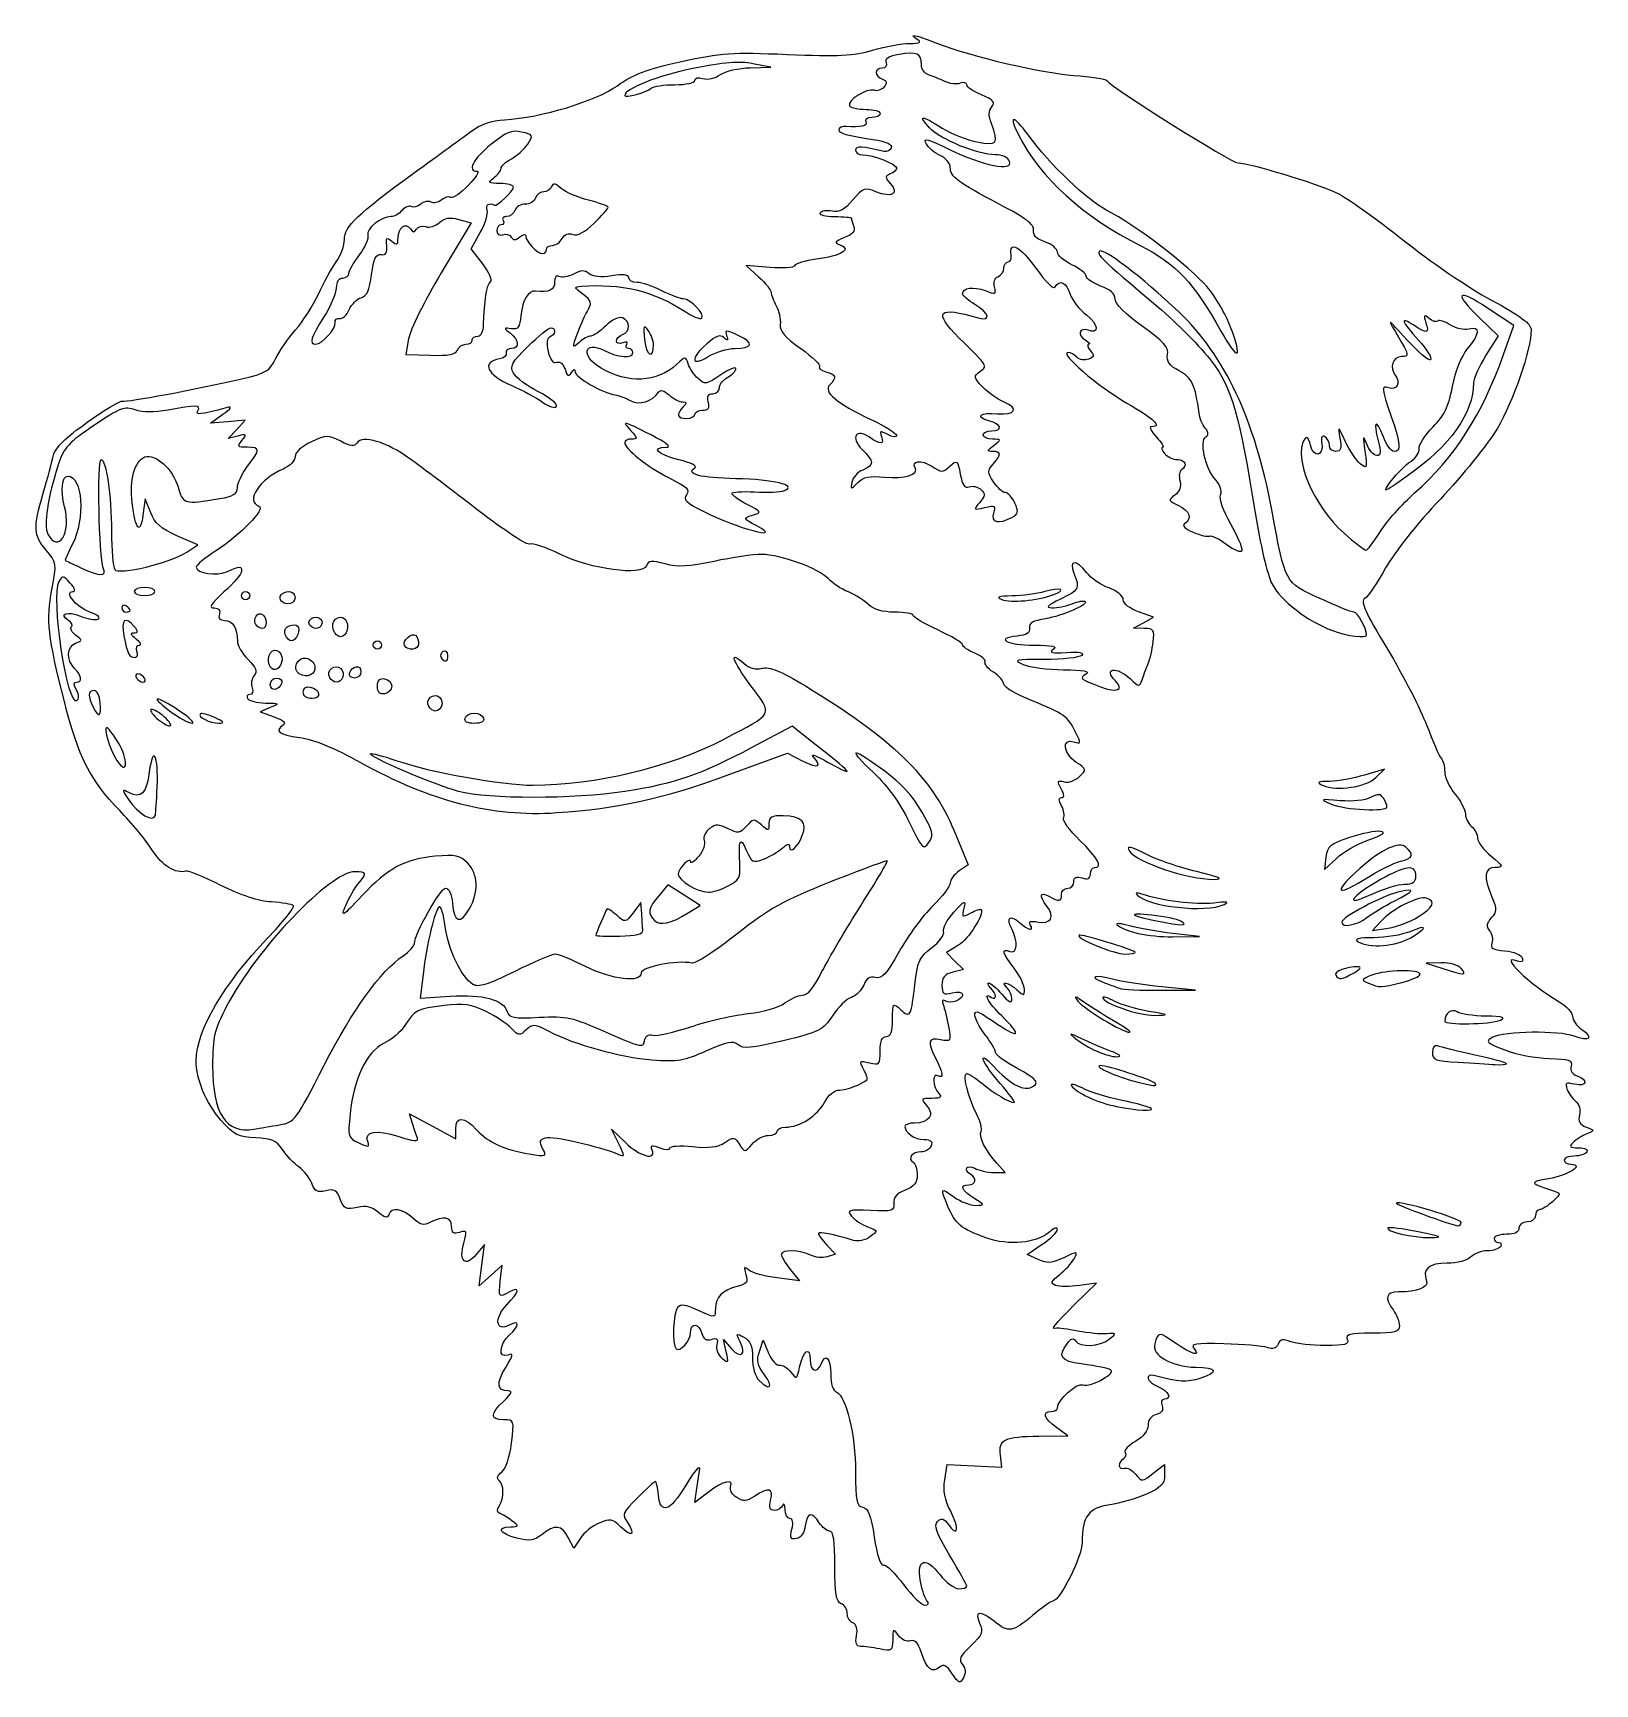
# Model space of a CAD drawing. Extents: x 0 to 100, y -1 to 105.
import ezdxf

# ---------------------------------------------------------------- set-up
doc = ezdxf.new("R2010")
doc.units = 0
doc.layers.get('0').update_dxf_attribs({"linetype": 'CONTINUOUS'})

msp = doc.modelspace()

# ---------------------------------------------------------------- linework, layer by layer
at = {"color": 7}
for points in [[(46.104037, 103.131872), (47.434227, 103.160861), (46.25953, 103.391232)], [(27.393553, 93.394466), (28.180125, 93.181019), (26.258125, 89.958899)], [(28.927168, 90.540636), (28.184409, 91.514443), (28.77103, 92.558192)], [(47.352926, 90.310588), (45.846727, 90.441515), (46.640477, 89.715591)], [(92.940693, 87.056481), (94.129447, 85.917449), (93.337568, 84.668783)], [(94.468632, 84.71758), (95.134761, 86.572904), (93.443348, 87.695846)], [(24.166017, 85.725566), (23.995908, 84.714352), (25.574481, 84.669143)], [(13.206539, 79.485407), (12.580934, 79.324081), (13.130011, 79.908545), (13.679087, 80.493012), (12.56499, 80.402623), (11.450893, 80.312236), (12.244643, 80.87974)], [(7.607077, 74.562832), (7.261618, 75.453925), (7.107298, 74.395592)], [(9.925126, 72.03046), (10.627984, 72.490989), (9.290258, 73.081364)], [(71.399342, 67.128927), (70.717561, 67.138293), (71.357154, 67.492655), (71.996747, 67.847017), (71.026425, 68.197889)], [(15.287341, 62.046316), (14.625883, 61.769122), (15.537306, 61.44909)], [(50.559322, 59.466157), (48.789638, 60.856897), (46.21317, 59.482757)], [(44.611563, 57.697886), (48.49255, 59.113888), (49.484738, 58.613426)], [(86.272389, 57.553662), (86.818986, 58.100259), (85.539244, 57.715113)], [(59.189676, 54.144675), (60.097218, 51.945987), (59.520405, 51.562997)], [(83.065019, 52.435175), (82.977061, 51.641425), (83.738453, 52.366632)], [(42.114904, 48.863824), (42.881, 49.336042), (41.850321, 50.006679), (40.819644, 50.677313), (40.225647, 49.968745)], [(39.133656, 48.797154), (39.088086, 49.524759), (38.585055, 48.870111)], [(86.592561, 48.322489), (86.063394, 47.72537), (87.066432, 47.882588)], [(59.47973, 46.78956), (58.699188, 46.314884), (59.242338, 45.771737), (59.785485, 45.228587), (59.099955, 45.056531)], [(73.231102, 47.330701), (74.950894, 47.345333), (73.217519, 47.548194), (73.217519, 47.548207)], [(90.462769, 45.667967), (89.502977, 45.647647), (90.561311, 45.298847)], [(25.099374, 44.91763), (24.919656, 43.39341), (26.844744, 43.516955)], [(72.437352, 43.893158), (74.686311, 43.908319), (72.529181, 44.117321), (72.529181, 44.117326)], [(24.422626, 35.339065), (24.224879, 35.970035), (25.709236, 35.166075), (27.193592, 34.362112), (27.193592, 34.998123)], [(37.640379, 34.074211), (37.185769, 34.972675), (38.089255, 34.112779)], [(61.750453, 32.19455), (62.475427, 32.19455), (61.933204, 32.789863)], [(30.056577, 25.249238), (30.167464, 26.241425), (29.436917, 25.579967), (28.706371, 24.918509), (28.8696, 26.241425), (29.032832, 27.564342), (28.49953, 26.926675)], [(64.597388, 26.606008), (63.887159, 26.929609), (64.854963, 27.58725)], [(51.028716, 27.54026), (51.580508, 26.952906), (51.03871, 26.780945)], [(48.676219, 25.971622), (49.256762, 25.23358), (47.822937, 25.423783)], [(66.947248, 23.732202), (68.336311, 25.096962), (67.232858, 24.941826)], [(44.563646, 20.685175), (44.383428, 21.478925), (44.897506, 20.877924)], [(46.691135, 20.704889), (46.935414, 21.437722), (47.284659, 20.594569)], [(64.632144, 15.265548), (66.484227, 15.277984), (65.756623, 15.820837)], [(58.59626, 12.472487), (58.755439, 13.45339), (60.503165, 13.365118), (62.250894, 13.276842), (62.161105, 14.040366)], [(71.979592, 12.879345), (72.701936, 13.447541), (72.701936, 12.752001)], [(43.428256, 11.678891), (42.547336, 11.006979), (42.642983, 11.745037)], [(35.196732, 8.714317), (34.774185, 8.069429), (34.415026, 8.754906)]]:
    msp.add_lwpolyline(points, dxfattribs=at)
for points in [[(39.748082, 101.814126)], [(33.014436, 91.461224)], [(76.943064, 86.484859)], [(27.297316, 84.999872)], [(39.893602, 85.340846)], [(45.103508, 85.11024)], [(42.539436, 80.877872)], [(46.524577, 73.711602)], [(76.953525, 73.834519)], [(86.551421, 73.338857)], [(4.564027, 71.022147)], [(7.879018, 69.5008)], [(13.435268, 69.236217)], [(65.528735, 69.281675)], [(6.291518, 68.29456)], [(16.000099, 68.876246)], [(14.361305, 67.384134)], [(17.812191, 67.365851)], [(19.344957, 67.005044)], [(16.246162, 66.732764)], [(21.901935, 66.061217)], [(23.904839, 66.031237)], [(85.666519, 66.705451)], [(6.725004, 65.664342)], [(15.207847, 64.828439)], [(26.27886, 65.249184)], [(7.21756, 63.94455)], [(17.143033, 64.206911)], [(19.109562, 63.967603)], [(20.37507, 64.258743)], [(69.556701, 63.756035)], [(2.843254, 63.166858)], [(15.287352, 63.525628)], [(17.404018, 63.037908)], [(22.166518, 63.415384)], [(4.362637, 62.356524)], [(8.37952, 61.53391)], [(9.466518, 61.827878)], [(25.459562, 62.11552)], [(11.715477, 61.40541)], [(27.788915, 61.364863)], [(5.496107, 59.846197)], [(86.272389, 57.553662)], [(7.915187, 55.147154)], [(86.985385, 55.676321)], [(57.457684, 54.743538)], [(85.810786, 53.551741)], [(87.849332, 52.181839)], [(74.754494, 51.521873)], [(44.690265, 50.600748)], [(88.113915, 50.712799)], [(42.114904, 48.863824)], [(76.538394, 49.405926)], [(39.205686, 47.738821)], [(73.746257, 48.326151)], [(85.696983, 48.56235)], [(88.984661, 48.605421)], [(88.51079, 47.2729)], [(70.815031, 46.340485)], [(84.872769, 45.026842)], [(91.751936, 45.291438)], [(87.930606, 44.396792)], [(71.697374, 42.543836)], [(69.574503, 41.850241)], [(94.265477, 41.984134)], [(39.853452, 41.012962)], [(69.23749, 39.990257)], [(94.662352, 39.17945)], [(72.075614, 37.936149)], [(71.846382, 36.3133)], [(15.88323, 35.257761)], [(91.751936, 28.989189)], [(88.993805, 28.386918)], [(57.425204, 4.744029)], [(59.075246, 0.011533)]]:
    msp.add_lwpolyline(points, close=True, dxfattribs=at)
for points in [[(56.826936, 104.954966), (56.197577, 105.361689), (56.697597, 105.262809), (58.13471, 104.696351)], [(56.338491, 104.694435), (57.007445, 104.697496), (57.126817, 104.761167), (56.826936, 104.954966)], [(41.697368, 103.534709), (44.235449, 104.092493), (44.92901, 104.138849), (48.495445, 103.989084)], [(48.495445, 103.989084), (51.755577, 103.852181), (52.734551, 103.900059), (53.960125, 104.256343)], [(53.960125, 104.256343), (54.781299, 104.495065), (55.851565, 104.692206), (56.338491, 104.694435)], [(55.663497, 103.982083), (54.983385, 103.871716), (54.724401, 103.712269), (54.820114, 103.462844)], [(57.091519, 103.343547), (57.091519, 104.04847), (56.8202, 104.16979), (55.663497, 103.982083)], [(58.13471, 104.696351), (60.282251, 103.84987), (64.742372, 102.802923), (66.881102, 102.643265)], [(37.571026, 101.97967), (38.59321, 102.714035), (39.474775, 103.046259), (41.697368, 103.534709)], [(42.42503, 103.079569), (40.172799, 102.620593), (38.041519, 101.782817), (38.041519, 101.356471)], [(46.25953, 103.391232), (45.380841, 103.563551), (44.414596, 103.485016), (42.42503, 103.079569)], [(44.18303, 102.68906), (44.508896, 102.917306), (45.370364, 103.115883), (46.104037, 103.131872)], [(54.569675, 103.102883), (54.058547, 103.102883), (54.069353, 102.599991), (54.58473, 102.402222)], [(54.820114, 103.462844), (54.897959, 103.259983), (54.788657, 103.102883), (54.569675, 103.102883)], [(57.55454, 102.673713), (57.299879, 102.755101), (57.091519, 103.056527), (57.091519, 103.343547)], [(30.318202, 99.790307), (32.705728, 99.936631), (36.192172, 100.989061), (37.571026, 101.97967)], [(38.041519, 101.356471), (38.041519, 101.174832), (39.468012, 101.55738), (39.748082, 101.814126)], [(39.748082, 101.814126), (39.886326, 101.940859), (40.570936, 102.04455), (41.269436, 102.04455)], [(41.269436, 102.04455), (41.993166, 102.04455), (42.539436, 102.166025), (42.539436, 102.326963)], [(42.539436, 102.326963), (42.539436, 102.488474), (42.764784, 102.537853), (43.065824, 102.442306)], [(43.065824, 102.442306), (43.367592, 102.346529), (43.844329, 102.451823), (44.18303, 102.68906)], [(54.050843, 101.683507), (53.608846, 101.853117), (52.279836, 101.015266), (52.479197, 100.692692)], [(54.697678, 101.897086), (54.537803, 101.704449), (54.246727, 101.608339), (54.050843, 101.683507)], [(54.58473, 102.402222), (54.886815, 102.286301), (54.915231, 102.159221), (54.697678, 101.897086)], [(58.595025, 102.249985), (58.277419, 102.401646), (57.809201, 102.592324), (57.55454, 102.673713)], [(59.587212, 102.133381), (59.359115, 102.045851), (58.91263, 102.098323), (58.595025, 102.249985)], [(60.001936, 102.039797), (60.001936, 102.178797), (59.815309, 102.22091), (59.587212, 102.133381)], [(60.960352, 101.386616), (60.433223, 101.606864), (60.001936, 101.900796), (60.001936, 102.039797)], [(66.881102, 102.643265), (67.972509, 102.561791), (68.925009, 102.409747), (68.997769, 102.305389)], [(68.997769, 102.305389), (69.320397, 101.842655), (77.007437, 97.017466), (77.421991, 97.017466)], [(61.616124, 100.621498), (61.858504, 100.913548), (61.727919, 101.065906), (60.960352, 101.386616)], [(28.201535, 99.069827), (28.771347, 99.489176), (29.510622, 99.740813), (30.318202, 99.790307)], [(53.519644, 99.6633), (53.680609, 99.402852), (53.171818, 99.277504), (52.262873, 99.353676)], [(52.479197, 100.692692), (52.559297, 100.563089), (53.034525, 100.45705), (53.53526, 100.45705)], [(53.900903, 99.927883), (53.601273, 99.927883), (53.429707, 99.808821), (53.519644, 99.6633)], [(53.53526, 100.45705), (54.035994, 100.45705), (54.445686, 100.337987), (54.445686, 100.192466)], [(54.445686, 100.192466), (54.445686, 100.046946), (54.200533, 99.927883), (53.900903, 99.927883)], [(57.618146, 99.26913), (56.829288, 100.108829), (57.086328, 100.104822), (58.430205, 99.256469)], [(61.583747, 99.545967), (61.391755, 100.050945), (61.401132, 100.36245), (61.616124, 100.621498)], [(63.94809, 98.815625), (62.989981, 100.120059), (62.663827, 100.12649), (63.320914, 98.827991)], [(24.547768, 96.402045), (26.075737, 97.514894), (27.719933, 98.715396), (28.201535, 99.069827)], [(31.423412, 99.002616), (30.774113, 99.145225), (30.434624, 99.006854), (29.445746, 98.196542)], [(31.815352, 98.232316), (32.1881, 98.801198), (32.168928, 98.838872), (31.423412, 99.002616)], [(52.262873, 99.353676), (52.008212, 99.375017), (51.799852, 99.284279), (51.799852, 99.152036)], [(51.799852, 99.152036), (51.799852, 98.918473), (52.156228, 98.820614), (54.264237, 98.47533)], [(57.394986, 98.267731), (57.187251, 98.655885), (57.482131, 98.581388), (58.900012, 97.887511)], [(61.835636, 97.546633), (60.705989, 97.546633), (58.321414, 98.520535), (57.618146, 99.26913)], [(58.430205, 99.256469), (59.01518, 98.887192), (60.024843, 98.485844), (60.673906, 98.364587)], [(60.673906, 98.364587), (61.971253, 98.122216), (62.074224, 98.255918), (61.583747, 99.545967)], [(63.320914, 98.827991), (64.727862, 96.047654), (67.467009, 93.56005), (71.174245, 91.695857)], [(69.004312, 93.971443), (67.736522, 94.61388), (65.36649, 96.884523), (63.94809, 98.815625)], [(29.445746, 98.196542), (28.298463, 97.256431), (27.903964, 96.4883), (28.568422, 96.4883)], [(30.763729, 97.281114), (31.12657, 97.475301), (31.599801, 97.903341), (31.815352, 98.232316)], [(54.693733, 97.761607), (53.300672, 98.093288), (52.858186, 98.11322), (52.858186, 97.844289)], [(52.858186, 97.844289), (52.858186, 97.680578), (53.058092, 97.546633), (53.302421, 97.546633)], [(53.302421, 97.546633), (53.957313, 97.546633), (55.504019, 96.945818), (55.504019, 96.691428)], [(54.264237, 98.47533), (54.885553, 98.373561), (55.228752, 98.188752), (55.157206, 97.994477)], [(55.157206, 97.994477), (55.093293, 97.820923), (54.884727, 97.716132), (54.693733, 97.761607)], [(58.298469, 97.491053), (57.943647, 97.652721), (57.537077, 98.002226), (57.394986, 98.267731)], [(58.900012, 97.887511), (61.033943, 96.843217), (63.013183, 96.446845), (62.756732, 97.115146)], [(62.756732, 97.115146), (62.657141, 97.374678), (62.290068, 97.546633), (61.835636, 97.546633)], [(28.568422, 96.4883), (28.742489, 96.4883), (28.485499, 96.076214), (27.99733, 95.572554)], [(29.640998, 96.062862), (29.89566, 96.256178), (30.104019, 96.529928), (30.104019, 96.671196)], [(30.104019, 96.671196), (30.104019, 96.812465), (30.40089, 97.086928), (30.763729, 97.281114)], [(55.504019, 96.691428), (55.504019, 96.570573), (55.320285, 96.401187), (55.095722, 96.315014)], [(58.943602, 96.74281), (58.943602, 96.992675), (58.653294, 97.329384), (58.298469, 97.491053)], [(62.086204, 94.371633), (59.428057, 95.758902), (58.943602, 96.124437), (58.943602, 96.74281)], [(77.421991, 97.017466), (78.1455, 97.017466), (82.449969, 95.716791), (83.752161, 95.10469)], [(20.049852, 92.101103), (20.049852, 92.9467), (20.837196, 93.699564), (24.547768, 96.402045)], [(27.99733, 95.572554), (27.509163, 95.068893), (27.004343, 94.721956), (26.875505, 94.801582)], [(30.037873, 95.702964), (29.266293, 95.710515), (29.225531, 95.747478), (29.640998, 96.062862)], [(29.679366, 94.305487), (29.839192, 94.204334), (30.897769, 95.216936), (30.897769, 95.470974)], [(30.897769, 95.470974), (30.897769, 95.59394), (30.510816, 95.698336), (30.037873, 95.702964)], [(33.350607, 95.496112), (33.28698, 95.314211), (33.062513, 95.165383), (32.851791, 95.165383)], [(33.967968, 95.383691), (33.596411, 95.711903), (33.436287, 95.741061), (33.350607, 95.496112)], [(54.172485, 95.168948), (53.455938, 95.465751), (53.352319, 95.428944), (52.690628, 94.642569)], [(55.112946, 95.688126), (55.694958, 95.045011), (55.170573, 94.755527), (54.172485, 95.168948)], [(55.095722, 96.315014), (54.730671, 96.174931), (54.732497, 96.10853), (55.112946, 95.688126)], [(24.944643, 94.371633), (24.73911, 94.201056), (24.460162, 94.129964), (24.324754, 94.21365)], [(25.606102, 94.503925), (25.447831, 94.601741), (25.150174, 94.54221), (24.944643, 94.371633)], [(26.26756, 94.636216), (26.062026, 94.46564), (25.76437, 94.406109), (25.606102, 94.503925)], [(26.875505, 94.801582), (26.746668, 94.881207), (26.473092, 94.806794), (26.26756, 94.636216)], [(29.209974, 93.986789), (29.082468, 94.319062), (29.36009, 94.507555), (29.679366, 94.305487)], [(31.654909, 94.371633), (31.374868, 94.371633), (31.077212, 94.193039), (30.99345, 93.974758)], [(32.316367, 94.768508), (32.232603, 94.550227), (31.934946, 94.371633), (31.654909, 94.371633)], [(32.851791, 95.165383), (32.641069, 95.165383), (32.400129, 94.986789), (32.316367, 94.768508)], [(35.726415, 94.624677), (35.035191, 94.798403), (34.243891, 95.139959), (33.967968, 95.383691)], [(36.983186, 94.168514), (36.983186, 94.245678), (36.417639, 94.450952), (35.726415, 94.624677)], [(52.690628, 94.642569), (52.163879, 94.016563), (51.816897, 93.828096), (51.354035, 93.916578)], [(64.287749, 92.708989), (64.347744, 93.063805), (63.801098, 93.476641), (62.086204, 94.371633)], [(83.752161, 95.10469), (84.39817, 94.801029), (86.313568, 93.441312), (88.0086, 92.083098)], [(23.050854, 93.577883), (22.417679, 93.577883), (21.396359, 92.76594), (21.544367, 92.380236)], [(23.7516, 93.971845), (23.571773, 93.755166), (23.256438, 93.577883), (23.050854, 93.577883)], [(24.324754, 94.21365), (24.189348, 94.297336), (23.931427, 94.188523), (23.7516, 93.971845)], [(26.144804, 93.189649), (26.483942, 93.496565), (26.816378, 93.55109), (27.393553, 93.394466)], [(28.77103, 92.558192), (29.093671, 93.132256), (29.291195, 93.775124), (29.209974, 93.986789)], [(30.236311, 93.3133), (30.326248, 93.167779), (30.273744, 93.048716), (30.119635, 93.048716)], [(30.456971, 93.577883), (30.245672, 93.577883), (30.146374, 93.458821), (30.236311, 93.3133)], [(30.99345, 93.974758), (30.909686, 93.756477), (30.668272, 93.577883), (30.456971, 93.577883)], [(36.072673, 93.143935), (36.573455, 93.630289), (36.983186, 94.091349), (36.983186, 94.168514)], [(50.587288, 93.806983), (50.509421, 93.680978), (50.928982, 93.577883), (51.519653, 93.577883)], [(51.354035, 93.916578), (51.010198, 93.982306), (50.665163, 93.932987), (50.587288, 93.806983)], [(51.519653, 93.577883), (52.110325, 93.577883), (52.593602, 93.52809), (52.593602, 93.467231)], [(52.593602, 93.467231), (52.593602, 93.406372), (52.665236, 93.169902), (52.752792, 92.941742)], [(75.418937, 89.079667), (74.293071, 90.394985), (70.789427, 93.066857), (69.004312, 93.971443)], [(21.544367, 92.380236), (21.62118, 92.180058), (21.375872, 91.612259), (20.999232, 91.118459)], [(22.758759, 91.6946), (22.699992, 92.229688), (22.749948, 92.274739), (23.089488, 91.992934)], [(23.489435, 92.206955), (23.489435, 92.867324), (23.999348, 93.243393), (24.279693, 92.789782)], [(24.279693, 92.789782), (24.432638, 92.542314), (24.528229, 92.538467), (24.67375, 92.773933)], [(24.67375, 92.773933), (24.779419, 92.944912), (25.049646, 93.014284), (25.274253, 92.928094)], [(25.274253, 92.928094), (25.498858, 92.841905), (25.890608, 92.959604), (26.144804, 93.189649)], [(30.119635, 93.048716), (29.965526, 93.048716), (29.839436, 92.873859), (29.839436, 92.660147)], [(29.839436, 92.660147), (29.839436, 92.435939), (29.995992, 92.331651), (30.209548, 92.4136)], [(30.209548, 92.4136), (30.413111, 92.491713), (30.661835, 92.422675), (30.762271, 92.260158)], [(30.762271, 92.260158), (30.895676, 92.0443), (31.045468, 92.048168), (31.3182, 92.274524)], [(31.3182, 92.274524), (31.559024, 92.474388), (31.691519, 92.485657), (31.691519, 92.306269)], [(31.691519, 92.306269), (31.691519, 91.962419), (32.43494, 91.196641), (32.768752, 91.196641)], [(34.026869, 92.16355), (34.178798, 92.435034), (34.440929, 92.53642), (34.717003, 92.430478)], [(34.717003, 92.430478), (35.014704, 92.316241), (35.46376, 92.552567), (36.072673, 93.143935)], [(52.157479, 92.229506), (51.502479, 91.971325), (51.467422, 91.908135), (51.89165, 91.750345)], [(52.752792, 92.941742), (52.863152, 92.654146), (52.680552, 92.435685), (52.157479, 92.229506)], [(65.015353, 91.9555), (64.461461, 92.148588), (64.232999, 92.385178), (64.287749, 92.708989)], [(19.519399, 90.665659), (19.811147, 91.075382), (20.049852, 91.721334), (20.049852, 92.101103)], [(21.791371, 89.849248), (21.929782, 90.892653), (22.069533, 91.187912), (22.399526, 91.134146)], [(22.399526, 91.134146), (22.708713, 91.083772), (22.80871, 91.239779), (22.758759, 91.6946)], [(23.089488, 91.992934), (23.424385, 91.714992), (23.489435, 91.749803), (23.489435, 92.206955)], [(32.768752, 91.196641), (32.903877, 91.196641), (33.014436, 91.315704), (33.014436, 91.461224)], [(33.014436, 91.461216), (33.014436, 91.606737), (33.187113, 91.7258), (33.398164, 91.7258)], [(33.398164, 91.7258), (33.609214, 91.7258), (33.89213, 91.922787), (34.026869, 92.16355)], [(51.89165, 91.750345), (52.646281, 91.469667), (51.918322, 91.037846), (50.344644, 90.832675)], [(62.857806, 91.103039), (62.685316, 92.069425), (63.442289, 91.665731), (64.440091, 90.259201)], [(65.822769, 91.298762), (65.822769, 91.505161), (65.459433, 91.800693), (65.015353, 91.9555)], [(66.748811, 90.48189), (66.239488, 90.72477), (65.822769, 91.092361), (65.822769, 91.298762)], [(68.5282, 91.344427), (68.328924, 91.14515), (68.483499, 90.997942), (72.262143, 87.788408)], [(73.619746, 87.455311), (71.22809, 89.714077), (68.77308, 91.589306), (68.5282, 91.344427)], [(71.174245, 91.695857), (73.434202, 90.559429), (74.587079, 89.335562), (76.324912, 86.228028)], [(88.0086, 92.083098), (89.703632, 90.724881), (92.247948, 88.987529), (93.662632, 88.222312)], [(18.375156, 88.595903), (18.71274, 89.324545), (19.227648, 90.255936), (19.519399, 90.665659)], [(20.999232, 91.118459), (20.622595, 90.624659), (20.314435, 90.083052), (20.314435, 89.914888)], [(29.423953, 89.389545), (29.559313, 89.487107), (29.335915, 90.004741), (28.927168, 90.540636)], [(35.753971, 89.905744), (35.463755, 90.1466), (35.234131, 90.141258), (34.750436, 89.882382)], [(48.940426, 90.41993), (48.895712, 90.287781), (48.181337, 90.238579), (47.352926, 90.310588)], [(50.344644, 90.832675), (49.61704, 90.737814), (48.985141, 90.552076), (48.940426, 90.41993)], [(62.01555, 89.716033), (62.21775, 89.793624), (62.383186, 90.039438), (62.383186, 90.262289)], [(62.383186, 90.262289), (62.383186, 90.485137), (62.507469, 90.667466), (62.659368, 90.667466)], [(62.659368, 90.667466), (62.811268, 90.667466), (62.900565, 90.863475), (62.857806, 91.103039)], [(64.440091, 90.259201), (65.052652, 89.39572), (65.572762, 88.889496), (65.675902, 89.056384)], [(67.674852, 89.745573), (67.674852, 89.907668), (67.258134, 90.239011), (66.748811, 90.48189)], [(19.91756, 89.609133), (19.679607, 89.609133), (19.520685, 89.365005), (19.520685, 88.999475)], [(20.314435, 89.914888), (20.314435, 89.746722), (20.135841, 89.609133), (19.91756, 89.609133)], [(21.127592, 88.367954), (21.483684, 88.461074), (21.659175, 88.8527), (21.791371, 89.849248)], [(26.258125, 89.958899), (25.201027, 88.186736), (24.259579, 86.281736), (24.166017, 85.725566)], [(28.985363, 86.632571), (29.018095, 88.157081), (29.186989, 89.218754), (29.423953, 89.389545)], [(33.543602, 89.360155), (33.543602, 88.8562), (33.181031, 88.686224), (32.322127, 88.787517)], [(33.833414, 89.725822), (33.659228, 89.833473), (33.543602, 89.687585), (33.543602, 89.360155)], [(34.750436, 89.882382), (34.405472, 89.697761), (33.992812, 89.62731), (33.833414, 89.725822)], [(35.360957, 88.586227), (34.770018, 89.040676), (34.764446, 89.07041), (35.263394, 89.106912)], [(35.263394, 89.106912), (37.802902, 89.292697), (39.899217, 88.79074), (41.817211, 87.53762)], [(37.218199, 89.767386), (36.526533, 89.656785), (35.993229, 89.707177), (35.753971, 89.905744)], [(38.306102, 89.642949), (38.306102, 89.84425), (37.952103, 89.884742), (37.218199, 89.767386)], [(38.84581, 89.34455), (38.548971, 89.34455), (38.306102, 89.478828), (38.306102, 89.642949)], [(40.422769, 88.815383), (39.85228, 89.106425), (39.142649, 89.34455), (38.84581, 89.34455)], [(46.640477, 89.715591), (47.07704, 89.316332), (47.439731, 88.861156), (47.446459, 88.704086)], [(59.737352, 88.616149), (59.737352, 89.008137), (60.428172, 89.106004), (61.179297, 88.820426)], [(61.179297, 88.820426), (61.847238, 88.566476), (61.905653, 88.589365), (61.78333, 89.057122)], [(61.78333, 89.057122), (61.704387, 89.359007), (61.801216, 89.63379), (62.01555, 89.716033)], [(65.675902, 89.056384), (65.984874, 89.556312), (66.370221, 89.371061), (66.641784, 88.592054)], [(68.600894, 89.115992), (68.091571, 89.300166), (67.674852, 89.583476), (67.674852, 89.745573)], [(69.526936, 88.282459), (69.526936, 88.612199), (69.213225, 88.89457), (68.600894, 89.115992)], [(76.943064, 86.484859), (76.645408, 87.280419), (75.959549, 88.448081), (75.418937, 89.079667)], [(16.902255, 86.292629), (17.374766, 86.830788), (18.037571, 87.867262), (18.375156, 88.595903)], [(19.520685, 88.999475), (19.520685, 88.664163), (19.163498, 87.82659), (18.726935, 87.138203)], [(20.351612, 87.600692), (20.512163, 87.953064), (20.861355, 88.298332), (21.127592, 88.367954)], [(32.322127, 88.787517), (31.849661, 88.843238), (31.477061, 88.224418), (31.382406, 87.226812)], [(35.633406, 87.46763), (35.953208, 88.042294), (35.926691, 88.15116), (35.360957, 88.586227)], [(41.826429, 88.286216), (41.624906, 88.286216), (40.993258, 88.524341), (40.422769, 88.815383)], [(42.984163, 87.05525), (43.217073, 87.288158), (42.27839, 88.286216), (41.826429, 88.286216)], [(47.446459, 88.704086), (47.45318, 88.547019), (47.602002, 88.158468), (47.777162, 87.840642)], [(60.531102, 87.931429), (60.09454, 88.189313), (59.737352, 88.497436), (59.737352, 88.616149)], [(66.641784, 88.592054), (66.786061, 88.178179), (67.259428, 87.576855), (67.693712, 87.255775)], [(71.269963, 86.539988), (70.178806, 87.318622), (69.526936, 87.970283), (69.526936, 88.282459)], [(93.443348, 87.695846), (91.476573, 89.001607), (91.233427, 88.692328), (92.940693, 87.056481)], [(93.662632, 88.222312), (95.593863, 87.177689), (96.236663, 86.697827), (96.24232, 86.296523)], [(18.726935, 87.138203), (17.89318, 85.823506), (17.758753, 85.3758), (18.197768, 85.3758)], [(19.454539, 86.764862), (19.418159, 86.946763), (19.539436, 87.065088), (19.724046, 87.027805)], [(19.724046, 87.027805), (19.908657, 86.99052), (20.19106, 87.248319), (20.351612, 87.600692)], [(31.382406, 87.226812), (31.311234, 86.476667), (31.194624, 86.315698), (30.765477, 86.375189)], [(34.965322, 85.952544), (35.137913, 86.435699), (35.438551, 87.117488), (35.633406, 87.46763)], [(37.894543, 87.064619), (37.649809, 87.15853), (37.215927, 86.955502), (36.824184, 86.563758)], [(37.909227, 86.000648), (38.428231, 86.199807), (38.419066, 86.863335), (37.894543, 87.064619)], [(41.817211, 87.53762), (42.365872, 87.179155), (42.891001, 86.962088), (42.984163, 87.05525)], [(47.777162, 87.840642), (47.952319, 87.522817), (48.065878, 86.995936), (48.029511, 86.669797)], [(59.504675, 85.798178), (57.818353, 87.474596), (58.154708, 87.825225), (60.72954, 87.075031)], [(60.72954, 87.075031), (61.597633, 86.822105), (61.46896, 87.377423), (60.531102, 87.931429)], [(67.693712, 87.255775), (68.457188, 86.691313), (68.525057, 85.989742), (67.788853, 86.272248)], [(72.262143, 87.788408), (73.526769, 86.71425), (75.085173, 85.138707), (75.725261, 84.287201)], [(79.587849, 74.739913), (78.509479, 80.52795), (76.562532, 84.676038), (73.619746, 87.455311)], [(88.286497, 85.647791), (86.978583, 87.082886), (86.972905, 87.08577), (87.639678, 85.97637)], [(88.699919, 86.596854), (87.784707, 87.196525), (87.887844, 86.877257), (89.010916, 85.634152)], [(89.687593, 87.029665), (89.353737, 87.306745), (89.322788, 87.266446), (89.482642, 86.762788)], [(90.246668, 86.869142), (90.155458, 86.777933), (89.903874, 86.850172), (89.687593, 87.029665)], [(91.048546, 86.61823), (90.698725, 86.847441), (90.337878, 86.960355), (90.246668, 86.869142)], [(15.625148, 84.437611), (15.855047, 84.919711), (16.429743, 85.754469), (16.902255, 86.292629)], [(18.197768, 85.3758), (18.607081, 85.3758), (19.528638, 86.394364), (19.454539, 86.764862)], [(28.251936, 85.640383), (28.251936, 85.785904), (28.413443, 85.904966), (28.610838, 85.904966)], [(28.610838, 85.904966), (28.822192, 85.904966), (28.976164, 86.204094), (28.985363, 86.632571)], [(30.765477, 86.375189), (30.269487, 86.443946), (30.265341, 86.425529), (30.699332, 86.081436)], [(30.699332, 86.081436), (31.266913, 85.631424), (31.302381, 85.111206), (30.765477, 85.111206)], [(31.838495, 85.24404), (32.511974, 85.898585), (33.171135, 86.434122), (33.303303, 86.434122)], [(33.303303, 86.434122), (33.646737, 86.434122), (33.600959, 85.968173), (33.245893, 85.849817)], [(35.110584, 85.489523), (34.678988, 85.098934), (34.670299, 85.126636), (34.965322, 85.952544)], [(35.867515, 85.904966), (35.703685, 85.904966), (35.363068, 85.718017), (35.110584, 85.489523)], [(36.824184, 86.563758), (36.46184, 86.201424), (36.031342, 85.904966), (35.867515, 85.904966)], [(37.512352, 85.583768), (37.512352, 85.729288), (37.690946, 85.916883), (37.909227, 86.000648)], [(39.554301, 86.26785), (39.26183, 86.667829), (39.229128, 86.583718), (39.317366, 85.658436)], [(39.893602, 85.340846), (39.893602, 85.595486), (39.740917, 86.012639), (39.554301, 86.26785)], [(44.41499, 85.801387), (44.177209, 86.020002), (43.897854, 85.920802), (43.317716, 85.411738)], [(44.587792, 85.927512), (44.697928, 85.611549), (44.655306, 85.580442), (44.41499, 85.801387)], [(45.328184, 85.945053), (44.52465, 86.309263), (44.455294, 86.30762), (44.587792, 85.927512)], [(45.103508, 85.110227), (46.280975, 85.11155), (46.377304, 85.469534), (45.328184, 85.945053)], [(48.029511, 86.669797), (47.979409, 86.22045), (48.298066, 85.840596), (49.345083, 85.101575)], [(67.788853, 86.272248), (67.231329, 86.486192), (67.074325, 85.972554), (67.603142, 85.66469)], [(72.901156, 84.711174), (72.991369, 85.183083), (72.675993, 85.536666), (71.269963, 86.539988)], [(76.324912, 86.228028), (77.439652, 84.234686), (77.738504, 84.358855), (76.943064, 86.484859)], [(87.639678, 85.97637), (88.426912, 84.666542), (88.44312, 84.58205), (87.907175, 84.58205)], [(89.482642, 86.762788), (89.70659, 86.057186), (89.5683, 86.027871), (88.699919, 86.596854)], [(92.247429, 86.348665), (91.937866, 86.267713), (91.39837, 86.389016), (91.048546, 86.61823)], [(92.160976, 85.077421), (92.970189, 86.039115), (93.004706, 86.546697), (92.247429, 86.348665)], [(96.24232, 86.296523), (96.259544, 85.075191), (95.086697, 81.679213), (94.052035, 79.954514)], [(25.574481, 84.669143), (26.726195, 84.63616), (27.192065, 84.725594), (27.297316, 84.999872)], [(27.297316, 84.999861), (27.37666, 85.206628), (27.623908, 85.3758), (27.846758, 85.3758)], [(27.846758, 85.3758), (28.069606, 85.3758), (28.251936, 85.494862), (28.251936, 85.640383)], [(30.434748, 84.815624), (30.471129, 84.653053), (30.281626, 84.483392), (30.01363, 84.438601)], [(30.765477, 85.111206), (30.547196, 85.111206), (30.398368, 84.978194), (30.434748, 84.815624)], [(30.897671, 83.523891), (30.654376, 83.978488), (30.788324, 84.223391), (31.838495, 85.24404)], [(33.245893, 85.849817), (33.055454, 85.786338), (33.014169, 85.450164), (33.131308, 84.916824)], [(33.131308, 84.916824), (33.251182, 84.371037), (33.437137, 84.130155), (33.669698, 84.219399)], [(36.520165, 83.844587), (35.201307, 84.636056), (35.400784, 85.660396), (36.739007, 84.968373)], [(36.739007, 84.968373), (37.598625, 84.523847), (38.570686, 84.459241), (38.570686, 84.846633)], [(37.92297, 85.476754), (37.69713, 85.39009), (37.512352, 85.438247), (37.512352, 85.583768)], [(38.171938, 85.37277), (38.264632, 85.522752), (38.158417, 85.567107), (37.92297, 85.476754)], [(38.290487, 85.111216), (38.136378, 85.111216), (38.083032, 85.228916), (38.171938, 85.37277)], [(38.570686, 84.846633), (38.570686, 84.992154), (38.444596, 85.111216), (38.290487, 85.111216)], [(39.317366, 85.658436), (39.414979, 84.634882), (39.893602, 84.37109), (39.893602, 85.340846)], [(43.317716, 85.411738), (42.234736, 84.461442), (42.289352, 83.908196), (43.399332, 84.584963)], [(43.399332, 84.584963), (43.872274, 84.873322), (44.639153, 85.109698), (45.103508, 85.11024)], [(49.345083, 85.101575), (50.105011, 84.565188), (50.645991, 84.045549), (50.547262, 83.94682)], [(60.848708, 83.630759), (61.351877, 83.998691), (61.411488, 83.902563), (59.504675, 85.798178)], [(66.509905, 84.846633), (65.9061, 84.846633), (68.454151, 82.646559), (70.244015, 81.622479)], [(67.074984, 84.546918), (66.91014, 84.711762), (66.655855, 84.846633), (66.509905, 84.846633)], [(67.603142, 85.66469), (67.860865, 85.51465), (67.967852, 85.38827), (67.840894, 85.383846)], [(67.840894, 85.383846), (67.713934, 85.379427), (67.757109, 85.198616), (67.936838, 84.982055)], [(67.936838, 84.982055), (68.202178, 84.66234), (68.180053, 84.556245), (67.819159, 84.417757)], [(89.790027, 84.38403), (89.688808, 84.282809), (89.012218, 84.851504), (88.286497, 85.647791)], [(89.010916, 85.634152), (89.540646, 85.047804), (89.891246, 84.485249), (89.790027, 84.38403)], [(91.191741, 82.657979), (91.385972, 83.658328), (91.7668, 84.608971), (92.160976, 85.077421)], [(13.461314, 83.159383), (15.011084, 83.515954), (15.254096, 83.659506), (15.625148, 84.437611)], [(30.01363, 84.438601), (28.8095, 84.237348), (29.184243, 83.407752), (30.79025, 82.719335)], [(33.669698, 84.219399), (33.877218, 84.29903), (34.10195, 84.113166), (34.210083, 83.772464)], [(34.210083, 83.772464), (34.354773, 83.316593), (34.445787, 83.269073), (34.626809, 83.554892)], [(34.626809, 83.554892), (34.788875, 83.810779), (34.859632, 83.822891), (34.862468, 83.595228)], [(41.366167, 84.069189), (40.136845, 82.914302), (38.218496, 82.825388), (36.520165, 83.844587)], [(42.124305, 84.110401), (41.963589, 84.616774), (41.948153, 84.615935), (41.366167, 84.069189)], [(42.758553, 83.167987), (42.499949, 83.402021), (42.214535, 83.826109), (42.124305, 84.110401)], [(45.185269, 83.807149), (45.185269, 83.952794), (44.745053, 83.772824), (44.207007, 83.407215)], [(44.656102, 83.259133), (44.947144, 83.414893), (45.185269, 83.661501), (45.185269, 83.807149)], [(50.547262, 83.94682), (50.448533, 83.84809), (50.630444, 83.698617), (50.951511, 83.614656)], [(67.819159, 84.417757), (67.574705, 84.323951), (67.239827, 84.382075), (67.074984, 84.546918)], [(73.645705, 83.664964), (72.993398, 84.016254), (72.815974, 84.265566), (72.901156, 84.711174)], [(75.725261, 84.287201), (77.035419, 82.544303), (77.520038, 80.856034), (78.518761, 74.555411)], [(87.907175, 84.58205), (87.359011, 84.58205), (87.121053, 83.870445), (87.511779, 83.399645)], [(88.761422, 75.829086), (91.34742, 78.133945), (93.065645, 80.809935), (94.468632, 84.71758)], [(93.337568, 84.668783), (92.902032, 83.982017), (92.545686, 83.189349), (92.545686, 82.907301)], [(5.813056, 81.729249), (6.089676, 81.651316), (10.452451, 82.467103), (13.461314, 83.159383)], [(30.79025, 82.719335), (31.464904, 82.430149), (32.352041, 81.954888), (32.761671, 81.663206)], [(32.504563, 82.323304), (31.776797, 82.692091), (31.053696, 83.232355), (30.897671, 83.523891)], [(34.862468, 83.595228), (34.866702, 83.256), (36.614309, 82.256921), (37.435811, 82.1241)], [(44.207007, 83.407215), (43.30223, 82.7924), (43.193428, 82.774432), (42.758553, 83.167987)], [(44.126936, 82.588367), (44.126936, 82.801528), (44.365061, 83.103373), (44.656102, 83.259133)], [(51.20454, 82.764103), (50.766356, 82.318563), (51.625421, 81.599635), (53.850373, 80.549879)], [(50.951511, 83.614656), (51.617203, 83.440574), (51.675874, 83.243348), (51.20454, 82.764103)], [(61.020259, 82.640273), (60.445375, 83.252212), (60.432521, 83.32643), (60.848708, 83.630759)], [(74.916776, 80.96124), (74.689827, 82.757269), (74.472403, 83.219758), (73.645705, 83.664964)], [(87.094965, 82.571333), (86.609394, 82.757666), (86.625544, 82.572391), (87.254019, 80.745591)], [(87.511779, 83.399645), (87.894919, 82.93799), (87.610807, 82.373387), (87.094965, 82.571333)], [(92.545686, 82.907301), (92.545686, 80.951755), (91.060685, 78.858417), (88.299375, 76.921466)], [(3.532602, 80.371238), (4.641074, 81.159215), (5.667279, 81.77032), (5.813056, 81.729249)], [(33.667113, 81.392828), (33.755476, 81.535804), (33.232328, 81.954518), (32.504563, 82.323304)], [(32.761671, 81.663206), (33.200687, 81.350601), (33.57241, 81.239598), (33.667113, 81.392828)], [(37.435811, 82.1241), (37.69619, 82.082002), (38.144278, 81.913536), (38.431563, 81.749733)], [(38.431563, 81.749733), (38.971911, 81.441636), (39.823192, 81.703396), (40.208179, 82.296023)], [(40.208179, 82.296023), (40.327945, 82.480388), (40.561951, 82.42143), (40.89047, 82.124123)], [(40.89047, 82.124123), (41.165476, 81.875248), (41.553744, 81.671622), (41.75329, 81.671622)], [(41.75329, 81.671622), (42.035479, 81.671622), (42.045546, 81.601066), (41.798602, 81.354122)], [(43.043832, 81.142466), (43.417966, 81.142466), (43.512491, 81.279126), (43.409849, 81.671633)], [(43.409849, 81.671633), (43.313612, 82.039647), (43.401726, 82.2008), (43.699202, 82.2008)], [(43.699202, 82.2008), (43.934457, 82.2008), (44.126936, 82.375205), (44.126936, 82.588367)], [(62.405958, 81.662201), (61.985618, 81.83631), (61.362053, 82.276444), (61.020259, 82.640273)], [(61.973783, 80.918203), (63.126173, 80.818918), (63.381337, 81.258185), (62.405958, 81.662201)], [(89.922805, 80.053828), (90.672685, 80.809515), (90.938932, 81.355916), (91.191741, 82.657979)], [(6.610701, 81.163075), (5.925404, 81.401972), (5.649954, 81.297817), (3.962209, 80.161603)], [(8.721727, 81.151751), (7.836174, 80.983809), (7.113835, 80.987685), (6.610701, 81.163075)], [(10.633294, 81.10388), (10.862838, 81.475288), (10.478483, 81.484914), (8.721727, 81.151751)], [(12.509227, 81.307418), (10.748382, 80.842143), (10.451634, 80.809946), (10.633294, 81.10388)], [(12.244643, 80.87974), (12.791021, 81.270382), (12.873479, 81.403668), (12.509227, 81.307418)], [(41.798602, 81.354122), (41.332145, 80.887665), (41.410535, 80.613289), (42.010269, 80.613289)], [(42.010269, 80.613289), (42.301311, 80.613289), (42.539436, 80.732352), (42.539436, 80.877872)], [(42.539436, 80.877883), (42.539436, 81.023404), (42.766414, 81.142466), (43.043832, 81.142466)], [(61.425923, 80.465202), (60.492121, 80.699572), (60.871396, 81.013178), (61.973783, 80.918203)], [(70.244015, 81.622479), (72.054622, 80.586527), (72.583048, 80.084133), (71.862066, 80.084133)], [(75.313937, 79.992608), (75.135674, 80.2074), (74.956953, 80.643285), (74.916776, 80.96124)], [(86.753716, 79.442484), (86.320392, 80.640819), (86.070681, 80.446782), (86.419656, 79.182902)], [(87.254019, 80.745591), (87.872557, 78.94778), (87.909757, 78.496634), (87.439463, 78.496634)], [(1.363709, 78.254572), (1.46822, 78.720278), (2.160359, 79.395753), (3.532602, 80.371238)], [(3.962209, 80.161603), (2.348531, 79.075256), (2.022932, 78.72286), (1.690433, 77.702881)], [(13.469016, 79.203976), (13.793676, 79.599829), (13.765873, 79.629642), (13.206539, 79.485407)], [(19.805295, 79.147731), (19.014455, 79.556689), (18.896157, 79.554099), (17.924927, 79.106535)], [(24.246135, 78.028813), (22.762267, 79.104143), (21.181625, 79.572749), (20.849729, 79.03573)], [(39.73245, 79.551614), (37.880147, 80.490933), (37.819423, 80.503506), (38.438394, 79.81955)], [(38.438394, 79.81955), (38.869056, 79.343673), (38.873187, 79.290384), (38.479402, 79.290384)], [(40.724638, 78.761217), (41.082098, 78.761217), (40.716039, 79.052835), (39.73245, 79.551614)], [(53.7694, 79.400799), (52.910867, 80.028573), (52.510399, 79.39765), (53.279336, 78.628703)], [(53.850373, 80.549879), (54.759879, 80.120765), (55.504019, 79.657643), (55.504019, 79.520719)], [(54.934734, 79.576437), (54.449829, 79.835949), (54.389774, 79.817721), (54.529553, 79.453454)], [(55.504019, 79.520719), (55.504019, 79.382434), (55.250953, 79.407202), (54.934734, 79.576437)], [(61.060269, 79.554966), (61.060269, 79.700487), (61.298394, 79.81955), (61.589436, 79.81955)], [(61.655582, 79.282012), (61.32816, 79.286589), (61.060269, 79.409446), (61.060269, 79.554966)], [(61.589436, 79.81955), (62.352372, 79.81955), (62.240644, 80.260721), (61.425923, 80.465202)], [(71.862066, 80.084133), (71.691177, 80.084133), (71.830994, 79.786477), (72.172769, 79.422675)], [(75.352497, 79.425598), (75.552446, 79.549172), (75.540886, 79.719151), (75.313937, 79.992608)], [(82.069408, 78.899853), (81.939104, 79.419034), (81.832828, 79.511305), (81.666829, 79.249378)], [(82.999154, 79.435981), (82.818568, 79.54759), (82.745379, 79.391642), (82.800717, 79.013169)], [(84.305936, 79.155883), (83.830938, 80.182227), (83.820045, 80.188699), (83.968087, 79.356529)], [(85.691885, 78.959654), (85.446944, 79.588711), (85.430566, 79.526815), (85.57096, 78.50265)], [(89.056141, 78.681469), (89.010858, 78.910275), (89.400859, 79.527836), (89.922805, 80.053828)], [(94.052035, 79.954514), (93.441824, 78.937337), (91.80431, 76.905612), (90.413115, 75.439572)], [(13.799745, 78.761217), (13.182753, 78.761217), (13.146116, 78.810263), (13.469016, 79.203976)], [(13.832143, 77.547073), (14.661535, 78.634466), (14.658154, 78.761217), (13.799745, 78.761217)], [(17.924927, 79.106535), (17.29683, 78.817094), (16.885803, 78.444267), (16.881667, 78.160232)], [(20.849729, 79.03573), (20.695596, 78.786342), (20.454056, 78.812244), (19.805295, 79.147731)], [(38.479402, 79.290384), (38.238565, 79.290384), (38.041519, 79.193596), (38.041519, 79.075301)], [(38.041519, 79.075301), (38.041519, 78.66004), (39.510809, 77.488127), (40.905991, 76.790582)], [(41.509241, 77.960717), (40.144266, 78.288168), (39.680613, 78.761217), (40.724638, 78.761217)], [(53.279336, 78.628703), (54.06816, 77.83988), (54.07492, 77.633454), (53.322752, 77.302603)], [(54.529553, 79.453454), (54.731936, 78.926063), (54.445755, 78.906238), (53.7694, 79.400799)], [(61.671158, 78.496676), (61.28099, 78.496676), (61.289457, 78.546402), (61.737303, 78.885137)], [(61.737303, 78.885137), (62.238046, 79.263878), (62.236001, 79.273807), (61.655582, 79.282012)], [(61.700968, 77.679987), (62.237255, 78.272576), (62.229077, 78.496676), (61.671158, 78.496676)], [(72.172769, 79.422675), (72.514545, 79.058873), (72.699314, 78.761217), (72.583368, 78.761217)], [(72.583368, 78.761217), (72.467422, 78.761217), (72.520778, 78.582623), (72.701936, 78.364342)], [(75.943098, 76.724158), (75.316196, 77.412456), (74.932783, 79.166201), (75.352497, 79.425598)], [(81.666829, 79.249378), (80.948281, 78.11561), (82.294, 74.947926), (84.211096, 73.260432)], [(82.800717, 79.013169), (82.926153, 78.155281), (82.281361, 78.055372), (82.069408, 78.899853)], [(83.285269, 78.877893), (83.285269, 79.087586), (83.156518, 79.338726), (82.999154, 79.435981)], [(83.703168, 78.496634), (83.473322, 78.496634), (83.285269, 78.6682), (83.285269, 78.877893)], [(83.968087, 79.356529), (84.087594, 78.684771), (84.029632, 78.496634), (83.703168, 78.496634)], [(85.265056, 77.706691), (85.007495, 77.920448), (84.575891, 78.572585), (84.305936, 79.155883)], [(85.57096, 78.50265), (85.723283, 77.391482), (85.704318, 77.342137), (85.265056, 77.706691)], [(86.3287, 78.23205), (86.134273, 78.23205), (85.847708, 78.559472), (85.691885, 78.959654)], [(86.419656, 79.182902), (86.626176, 78.434941), (86.606769, 78.23205), (86.3287, 78.23205)], [(87.439463, 78.496634), (87.250416, 78.496634), (86.941829, 78.922266), (86.753716, 79.442484)], [(88.5137, 77.856093), (88.857323, 78.081243), (89.101422, 78.452663), (89.056141, 78.681469)], [(0.708159, 75.822276), (0.984289, 76.783848), (1.279289, 77.878382), (1.363709, 78.254572)], [(1.690433, 77.702881), (0.981902, 75.529374), (0.712006, 73.742809), (1.00849, 73.188819)], [(4.564027, 71.022154), (4.287326, 71.673813), (4.163025, 77.967467), (4.426857, 77.967467)], [(4.426857, 77.967467), (4.754313, 77.967467), (5.076528, 75.715725), (5.089421, 73.337259)], [(6.417529, 75.204542), (6.229759, 76.646275), (6.575461, 77.889973), (7.23425, 78.142775)], [(7.23425, 78.142775), (7.890758, 78.3947), (9.037872, 77.357452), (9.361174, 76.219561)], [(13.170685, 76.167874), (13.170685, 76.449465), (13.468341, 77.070103), (13.832143, 77.547073)], [(16.881667, 78.160232), (16.87791, 77.902451), (16.547419, 77.552307), (16.147237, 77.382135)], [(28.641929, 74.70567), (26.973625, 75.990336), (24.995515, 77.485751), (24.246135, 78.028813)], [(42.539327, 77.438234), (42.731023, 77.556707), (42.316146, 77.767143), (41.509241, 77.960717)], [(45.185269, 76.744838), (42.910157, 76.784891), (41.907391, 77.047675), (42.539327, 77.438234)], [(54.732618, 76.847197), (55.996009, 76.725801), (56.95682, 77.014094), (56.695893, 77.436279)], [(56.695893, 77.436279), (56.407177, 77.903432), (57.097695, 77.975619), (57.752284, 77.546716)], [(57.752284, 77.546716), (58.384183, 77.13268), (58.459807, 77.132762), (58.918634, 77.548039)], [(58.918634, 77.548039), (59.386422, 77.97138), (59.417662, 77.947332), (59.58945, 77.031628)], [(61.731398, 76.534674), (61.322707, 77.158416), (61.320034, 77.259058), (61.700968, 77.679987)], [(72.701936, 78.364342), (72.883093, 78.146061), (73.254859, 77.967467), (73.528081, 77.967467)], [(73.528081, 77.967467), (74.045551, 77.967467), (74.200459, 77.578061), (73.785108, 77.32136)], [(87.264483, 76.602116), (87.607928, 77.066653), (88.170078, 77.630941), (88.5137, 77.856093)], [(2.083513, 74.933778), (1.808717, 76.025092), (1.904779, 76.909131), (2.298159, 76.909131)], [(2.298159, 76.909131), (3.232615, 76.909131), (3.416868, 74.170553), (2.591352, 72.551354)], [(16.147237, 77.382135), (14.597845, 76.723274), (13.662122, 75.307743), (14.559737, 74.980617)], [(40.905991, 76.790582), (42.046729, 76.220249), (42.257144, 76.015974), (42.010269, 75.718509)], [(48.302773, 75.984603), (49.140758, 76.323545), (47.586503, 76.702565), (45.185269, 76.744838)], [(52.632758, 76.53097), (52.540313, 76.040573), (52.555132, 76.039117), (53.009895, 76.493881)], [(53.322752, 77.302603), (52.996179, 77.158956), (52.685683, 76.811719), (52.632758, 76.53097)], [(53.009895, 76.493881), (53.373639, 76.857625), (53.772583, 76.939444), (54.732618, 76.847197)], [(59.58945, 77.031628), (59.721517, 76.327651), (59.875089, 76.111666), (60.16458, 76.222754)], [(62.479761, 75.848779), (62.314598, 75.849837), (61.977834, 76.158566), (61.731398, 76.534674)], [(73.694023, 76.604723), (73.7909, 76.234253), (73.677566, 75.915528), (73.368665, 75.689645)], [(73.785108, 77.32136), (73.653248, 77.239865), (73.612261, 76.917378), (73.694023, 76.604723)], [(76.30446, 75.70297), (76.405007, 75.964992), (76.259163, 76.377141), (75.943098, 76.724158)], [(88.299375, 76.921466), (86.674433, 75.781636), (86.652981, 75.775016), (87.264483, 76.602116)], [(0.896339, 72.160683), (0.07264, 73.139594), (0.05217, 73.537916), (0.708159, 75.822276)], [(9.361174, 76.219561), (9.67982, 75.098053), (9.748514, 75.07878), (12.046206, 75.46626)], [(12.046206, 75.46626), (12.916383, 75.613006), (13.170685, 75.771677), (13.170685, 76.167874)], [(42.010269, 75.718509), (41.763484, 75.421151), (41.97422, 75.214088), (43.114547, 74.633476)], [(44.920326, 75.790975), (44.920128, 75.896639), (45.578863, 75.942082), (46.384184, 75.891959)], [(45.89799, 75.097471), (45.360474, 75.373235), (44.920524, 75.685311), (44.920326, 75.790975)], [(46.384184, 75.891959), (47.189501, 75.841834), (48.052868, 75.883519), (48.302773, 75.984603)], [(60.16458, 76.222754), (60.381806, 76.306111), (60.720602, 76.226776), (60.917466, 76.046431)], [(60.917466, 76.046431), (61.216998, 75.772044), (61.203888, 75.636546), (60.837101, 75.215911)], [(63.087409, 75.184116), (62.918366, 75.548546), (62.644925, 75.847644), (62.479761, 75.848779)], [(73.368665, 75.689645), (72.925826, 75.365835), (72.940519, 75.322134), (73.592042, 75.025282)], [(76.953525, 73.834519), (76.468303, 74.682596), (76.204413, 75.442252), (76.30446, 75.70297)], [(86.551421, 73.338857), (86.965359, 73.99406), (87.959859, 75.114663), (88.761422, 75.829086)], [(90.413115, 75.439572), (88.97774, 73.926975), (87.457867, 72.012641), (86.899239, 71.013717)], [(1.00849, 73.188819), (1.690565, 71.914356), (2.509212, 73.243173), (2.083513, 74.933778)], [(7.107298, 74.395592), (6.920708, 73.115951), (6.64787, 73.435927), (6.417529, 75.204542)], [(9.290258, 73.081364), (8.26236, 73.535006), (7.872525, 73.878123), (7.607077, 74.562832)], [(14.559737, 74.980617), (15.010248, 74.816433), (13.383783, 73.132453), (11.781612, 72.104255)], [(31.948811, 72.539008), (31.798331, 72.446007), (30.310235, 73.421005), (28.641929, 74.70567)], [(43.114547, 74.633476), (45.162108, 73.590936), (48.389352, 72.718475), (46.524577, 73.711602)], [(46.524577, 73.711602), (45.629139, 74.188487), (45.624771, 74.199184), (46.245111, 74.396071)], [(46.245111, 74.396071), (46.85747, 74.590426), (46.847652, 74.610267), (45.89799, 75.097471)], [(60.837101, 75.215911), (60.417218, 74.734383), (60.430254, 74.720926), (61.147526, 74.895522)], [(61.147526, 74.895522), (61.814617, 75.057902), (61.877575, 75.018956), (61.725008, 74.538266)], [(61.725008, 74.538266), (61.532701, 73.932354), (62.061341, 73.807897), (62.906365, 74.260138)], [(62.906365, 74.260138), (63.32189, 74.482521), (63.348902, 74.620374), (63.087409, 75.184116)], [(73.592042, 75.025282), (74.320374, 74.693431), (74.500788, 74.16057), (73.991399, 73.845751)], [(78.518761, 74.555411), (78.827762, 72.606022), (79.311495, 70.55844), (79.59372, 70.005234)], [(82.637384, 69.072427), (80.406317, 70.103243), (80.475749, 69.974206), (79.587849, 74.739913)], [(5.089421, 73.337259), (5.095745, 72.173092), (5.189923, 71.083567), (5.298736, 70.916094)], [(73.991399, 73.845751), (73.812657, 73.735282), (74.035404, 73.517736), (74.547902, 73.302249)], [(74.547902, 73.302249), (75.017897, 73.104629), (75.49143, 72.997941), (75.6002, 73.065164)], [(77.681042, 72.134997), (77.730617, 72.283722), (77.403235, 73.048506), (76.953525, 73.834519)], [(84.211096, 73.260432), (84.907033, 72.647842), (85.54897, 72.146845), (85.637624, 72.147107)], [(85.637624, 72.147107), (85.726278, 72.147367), (86.137485, 72.683656), (86.551421, 73.338857)], [(1.26321, 69.626596), (1.580109, 71.306097), (1.57277, 71.356791), (0.896339, 72.160683)], [(2.591352, 72.551354), (2.302512, 71.984807), (2.094152, 71.509292), (2.128331, 71.494653)], [(11.781612, 72.104255), (11.090388, 71.660663), (10.524841, 71.193337), (10.524841, 71.06576)], [(33.875189, 71.900931), (32.966163, 72.344875), (32.099292, 72.632012), (31.948811, 72.539008)], [(75.6002, 73.065164), (75.708968, 73.132386), (76.201373, 72.889758), (76.694432, 72.525988)], [(76.694432, 72.525988), (77.187494, 72.16222), (77.63147, 71.986275), (77.681042, 72.134997)], [(2.128331, 71.494653), (2.16251, 71.480021), (2.607195, 71.271149), (3.116518, 71.030507)], [(3.116518, 71.030507), (4.364987, 70.440635), (4.812045, 70.438055), (4.564027, 71.022147)], [(5.298736, 70.916094), (5.545102, 70.536906), (8.866782, 71.337006), (9.925126, 72.03046)], [(10.524841, 71.06576), (10.524841, 70.662281), (11.860003, 70.479772), (12.541178, 70.790136)], [(12.541178, 70.790136), (13.353848, 71.160415), (13.435258, 71.16069), (13.435258, 70.793152)], [(39.434979, 71.155113), (39.176264, 70.480912), (35.876455, 70.923565), (33.875189, 71.900931)], [(40.647086, 71.272209), (39.767542, 71.506972), (39.562394, 71.487154), (39.434979, 71.155113)], [(43.782313, 71.435833), (42.154367, 71.086006), (41.477118, 71.050661), (40.647086, 71.272209)], [(46.835023, 71.88205), (46.298104, 71.88205), (44.924385, 71.681253), (43.782313, 71.435833)], [(51.121522, 70.313182), (50.518925, 70.979043), (48.051709, 71.88205), (46.835023, 71.88205)], [(67.710931, 70.705655), (67.021805, 71.581735), (66.549468, 71.56369), (66.887651, 70.674201)], [(1.714528, 70.144016), (1.163764, 69.159856), (2.22347, 62.100984), (2.862674, 62.496036)], [(2.445934, 70.03995), (2.004662, 70.52755), (1.934733, 70.537501), (1.714528, 70.144016)], [(2.618959, 69.5008), (2.805831, 69.5008), (2.735484, 69.720002), (2.445934, 70.03995)], [(13.435258, 70.793152), (13.435258, 70.63082), (12.929295, 70.035507), (12.310895, 69.470236)], [(52.402933, 69.47018), (51.946752, 69.659135), (51.370119, 70.038487), (51.121522, 70.313182)], [(66.887651, 70.674201), (67.271477, 69.664662), (67.240639, 69.605583), (66.021207, 69.014187)], [(69.138072, 69.726461), (68.633155, 69.909042), (67.990942, 70.349679), (67.710931, 70.705655)], [(79.59372, 70.005234), (80.14422, 68.926168), (81.882631, 67.580232), (83.48704, 66.990897)], [(86.899239, 71.013717), (86.357804, 70.04554), (85.75008, 69.160231), (85.548745, 69.046368)], [(2.063574, 62.428895), (1.007548, 66.616834), (0.891769, 67.658041), (1.26321, 69.626596)], [(3.706156, 68.178937), (2.821939, 68.505036), (2.002953, 69.5008), (2.618959, 69.5008)], [(7.21756, 69.765384), (6.853758, 69.765384), (6.556102, 69.646321), (6.556102, 69.5008)], [(6.556102, 69.5008), (6.556102, 69.355279), (6.853758, 69.236217), (7.21756, 69.236217)], [(7.879018, 69.5008), (7.879018, 69.646321), (7.581362, 69.765384), (7.21756, 69.765384)], [(7.21756, 69.236217), (7.581362, 69.236217), (7.879018, 69.355279), (7.879018, 69.5008)], [(12.310895, 69.470236), (11.46422, 68.696298), (11.307849, 68.442467), (11.677744, 68.442467)], [(13.435268, 69.236217), (13.435268, 69.381738), (13.554331, 69.5008), (13.699852, 69.5008)], [(13.699852, 68.971634), (13.554331, 68.971634), (13.435268, 69.090696), (13.435268, 69.236217)], [(13.699852, 69.5008), (13.845373, 69.5008), (13.964435, 69.381738), (13.964435, 69.236217)], [(13.964435, 69.236217), (13.964435, 69.090696), (13.845373, 68.971634), (13.699852, 68.971634)], [(16.000099, 68.876246), (15.75318, 69.123166), (16.051566, 69.5008), (16.493592, 69.5008)], [(16.874852, 69.103925), (16.874852, 68.705402), (16.316319, 68.560027), (16.000099, 68.876246)], [(16.493592, 69.5008), (16.703285, 69.5008), (16.874852, 69.322207), (16.874852, 69.103925)], [(53.706723, 68.652252), (53.44582, 68.913155), (52.859114, 69.281223), (52.402933, 69.47018)], [(62.914099, 69.217619), (62.046623, 69.204099), (61.865915, 69.14198), (62.250894, 68.989668)], [(62.250894, 68.989668), (62.829644, 68.760697), (64.530605, 68.912227), (65.528735, 69.281675)], [(65.013242, 69.496276), (64.514518, 69.353242), (63.569903, 69.227848), (62.914099, 69.217619)], [(65.528735, 69.281675), (66.466731, 69.628864), (66.062423, 69.797176), (65.013242, 69.496276)], [(66.021207, 69.014187), (65.185838, 68.609054), (65.045357, 68.465451), (65.474816, 68.455654)], [(66.768281, 68.714453), (67.161738, 68.864046), (67.537743, 68.932356), (67.603844, 68.866253)], [(70.056102, 68.971634), (70.056102, 69.214032), (69.664313, 69.53617), (69.138072, 69.726461)], [(71.026425, 68.197889), (70.460161, 68.40266), (70.056102, 68.724857), (70.056102, 68.971634)], [(84.861977, 68.177884), (84.703317, 68.177884), (83.70225, 68.580429), (82.637384, 69.072427)], [(85.548745, 69.046368), (85.264559, 68.885649), (85.592036, 68.158752), (87.012793, 65.796634)], [(2.322678, 67.648717), (1.667422, 68.053688), (2.26552, 68.265757), (3.0945, 67.922383)], [(3.0945, 67.922383), (3.528334, 67.742684), (4.038168, 67.655078), (4.227461, 67.7277)], [(4.227461, 67.7277), (4.422946, 67.802699), (4.197733, 67.997642), (3.706156, 68.178937)], [(6.556102, 67.251842), (5.973928, 67.953319), (5.693174, 67.703547), (5.889217, 66.658546)], [(6.026935, 68.574759), (5.881414, 68.664696), (5.762352, 68.612192), (5.762352, 68.458083)], [(5.762352, 68.458083), (5.762352, 68.303973), (5.881414, 68.177884), (6.026935, 68.177884)], [(6.291518, 68.29456), (6.291518, 68.358732), (6.172456, 68.484821), (6.026935, 68.574759)], [(6.026935, 68.177884), (6.172456, 68.177884), (6.291518, 68.230388), (6.291518, 68.29456)], [(11.677744, 68.442467), (12.005674, 68.442467), (12.118331, 68.310543), (12.01666, 68.045592)], [(12.01666, 68.045592), (11.914898, 67.7804), (12.027799, 67.648717), (12.356922, 67.648717)], [(14.36131, 67.384134), (14.14554, 67.733257), (14.461907, 68.228702), (14.776468, 68.034292)], [(14.776468, 68.034292), (15.097833, 67.835677), (15.095746, 67.11955), (14.773795, 67.11955)], [(17.812191, 67.365851), (17.616521, 67.682451), (18.114247, 67.996149), (18.466667, 67.778342)], [(19.344957, 67.005044), (19.124437, 67.579708), (19.684269, 68.120133), (20.084983, 67.719419)], [(55.371717, 68.177884), (54.579716, 68.177884), (54.022273, 68.336702), (53.706723, 68.652252)], [(56.562342, 67.968357), (56.562342, 68.083597), (56.026561, 68.177884), (55.371717, 68.177884)], [(58.149842, 67.03015), (57.276717, 67.430925), (56.562342, 67.853115), (56.562342, 67.968357)], [(67.603844, 68.866253), (67.81877, 68.651329), (66.171008, 67.93293), (65.053096, 67.754169)], [(65.474816, 68.455654), (65.792765, 68.448404), (66.374825, 68.564861), (66.768281, 68.714453)], [(85.666519, 66.705451), (85.666519, 67.1381), (85.098377, 68.177884), (84.861977, 68.177884)], [(2.517565, 67.226244), (2.620231, 67.328907), (2.53254, 67.519021), (2.322678, 67.648717)], [(2.789811, 66.701588), (2.537411, 66.887484), (2.414901, 67.12358), (2.517565, 67.226244)], [(6.672817, 66.449678), (6.329094, 66.709658), (6.279329, 66.84092), (6.522351, 66.846553)], [(6.522351, 66.846553), (6.815073, 66.853327), (6.821616, 66.931916), (6.556102, 67.251842)], [(12.356922, 67.648717), (12.871203, 67.648717), (13.170674, 67.158328), (13.170674, 66.316188)], [(14.773795, 67.11955), (14.636863, 67.11955), (14.451242, 67.238613), (14.361305, 67.384134)], [(16.246162, 66.73269), (16.156251, 66.966994), (16.261323, 67.20531), (16.493849, 67.294543)], [(16.493849, 67.294543), (17.011535, 67.4932), (17.247771, 67.254332), (17.048133, 66.734087)], [(18.197768, 67.11955), (18.069424, 67.11955), (17.895916, 67.230387), (17.812191, 67.365851)], [(18.466667, 67.778342), (18.762566, 67.595467), (18.568312, 67.11955), (18.197768, 67.11955)], [(19.785268, 66.590384), (19.630614, 66.590384), (19.432473, 66.776981), (19.344957, 67.005044)], [(20.084983, 67.719419), (20.42366, 67.380742), (20.213848, 66.590384), (19.785268, 66.590384)], [(23.904839, 66.031237), (23.724777, 66.322583), (24.398988, 66.915554), (24.638258, 66.676283)], [(59.737342, 66.081153), (59.737342, 66.202327), (59.022967, 66.629378), (58.149842, 67.03015)], [(64.033135, 67.15129), (64.083496, 66.842227), (63.86173, 66.699445), (63.23806, 66.639392)], [(65.053096, 67.754169), (64.250917, 67.625897), (63.981724, 67.466782), (64.033135, 67.15129)], [(71.976626, 66.259654), (72.07055, 67.032558), (72.012146, 67.120497), (71.399342, 67.128927)], [(83.48704, 66.990897), (84.454516, 66.635522), (85.666519, 66.476787), (85.666519, 66.705451)], [(2.719564, 64.56821), (2.182933, 65.104843), (2.218104, 65.964059), (2.78571, 66.184097)], [(2.78571, 66.184097), (3.22473, 66.354291), (3.224945, 66.381111), (2.789811, 66.701588)], [(5.889217, 66.658546), (6.106956, 65.497903), (6.224703, 65.267467), (6.600025, 65.267467)], [(6.725004, 65.664342), (6.641242, 65.882623), (6.710796, 66.061217), (6.879557, 66.061217)], [(6.879557, 66.061217), (7.048325, 66.061217), (6.955292, 66.236024), (6.672817, 66.449678)], [(13.170674, 66.316188), (13.170674, 66.043662), (13.478753, 65.512609), (13.855292, 65.13607)], [(15.300814, 65.553831), (15.609561, 66.053396), (16.215515, 65.470209), (15.992247, 64.888377)], [(17.048133, 66.734087), (16.84729, 66.210696), (16.446737, 66.21), (16.246162, 66.732764)], [(21.901935, 66.061217), (21.901935, 66.206738), (22.020998, 66.3258), (22.166518, 66.3258)], [(22.166518, 65.796634), (22.020998, 65.796634), (21.901935, 65.915696), (21.901935, 66.061217)], [(22.166518, 66.3258), (22.312039, 66.3258), (22.431102, 66.206738), (22.431102, 66.061217)], [(22.431102, 66.061217), (22.431102, 65.915696), (22.312039, 65.796634), (22.166518, 65.796634)], [(24.812352, 66.14941), (24.812352, 65.755261), (24.130293, 65.666445), (23.904839, 66.031237)], [(24.638258, 66.676283), (24.734009, 66.580531), (24.812352, 66.34344), (24.812352, 66.14941)], [(26.395536, 65.661675), (26.543431, 65.753078), (26.664436, 65.642255), (26.664436, 65.415374)], [(46.148313, 63.450211), (44.928716, 65.091411), (44.715885, 65.77426), (45.702141, 64.88171)], [(60.527729, 65.533442), (60.093016, 65.713507), (59.737342, 65.959977), (59.737342, 66.081153)], [(63.23806, 66.639392), (61.77316, 66.498335), (62.582777, 66.061455), (64.317031, 66.057166)], [(64.317031, 66.057166), (65.529243, 66.054176), (65.851889, 65.981646), (65.558186, 65.77819)], [(65.558186, 65.77819), (65.264258, 65.574577), (65.484121, 65.524396), (66.405781, 65.584731)], [(71.649566, 64.870592), (71.771976, 65.161634), (71.91915, 65.786712), (71.976626, 66.259654)], [(87.012793, 65.796634), (88.019356, 64.123144), (89.156267, 61.920488), (89.539262, 60.901842)], [(6.600025, 65.267467), (6.752526, 65.267467), (6.808768, 65.446061), (6.725004, 65.664342)], [(13.855292, 65.13607), (14.376992, 64.614369), (14.470347, 64.36764), (14.2476, 64.099247)], [(15.207847, 64.828439), (15.132981, 65.023537), (15.174816, 65.349964), (15.300814, 65.553831)], [(15.992247, 64.888377), (15.797273, 64.380285), (15.391711, 64.349294), (15.207847, 64.828439)], [(17.143033, 64.206911), (16.662801, 64.503707), (17.033663, 65.326638), (17.598617, 65.217836)], [(18.141573, 64.702407), (18.2383, 64.200138), (17.636875, 63.901698), (17.143033, 64.206911)], [(17.598617, 65.217836), (17.852048, 65.169031), (18.096377, 64.937087), (18.141573, 64.702407)], [(19.109562, 63.967603), (18.836904, 64.408775), (19.450137, 64.914682), (19.815132, 64.549687)], [(20.37507, 64.258743), (20.538601, 64.749339), (21.108185, 64.830709), (21.108185, 64.363473)], [(26.27886, 65.249184), (26.195136, 65.384651), (26.247642, 65.570272), (26.395536, 65.661675)], [(26.664436, 65.415374), (26.664436, 64.950626), (26.505673, 64.882197), (26.27886, 65.249184)], [(45.702141, 64.88171), (46.043786, 64.572528), (46.440656, 64.465814), (46.858682, 64.570732)], [(46.858682, 64.570732), (47.329873, 64.688993), (48.053255, 64.394998), (49.64507, 63.438289)], [(61.180758, 64.983802), (61.256304, 65.106039), (60.962442, 65.35338), (60.527729, 65.533442)], [(61.713285, 64.322619), (61.344847, 64.56403), (61.105209, 64.861562), (61.180758, 64.983802)], [(64.996467, 65.135175), (63.105189, 65.135175), (62.956014, 65.100594), (63.621311, 64.816379)], [(63.621311, 64.816379), (64.031749, 64.641042), (65.200998, 64.490391), (66.219644, 64.481599)], [(67.38406, 65.400687), (67.237655, 65.254656), (66.163238, 65.135175), (64.996467, 65.135175)], [(66.405781, 65.584731), (67.238663, 65.639254), (67.562211, 65.578381), (67.38406, 65.400687)], [(69.556701, 63.756035), (68.729291, 64.583445), (69.62213, 64.72509), (70.495165, 63.904916)], [(71.263814, 63.83877), (71.353569, 64.11523), (71.527157, 64.57955), (71.649566, 64.870592)], [(2.843341, 63.166858), (2.654294, 63.520095), (2.654072, 63.679967), (2.842548, 63.679967)], [(2.842548, 63.679967), (3.238319, 63.679967), (3.178941, 64.108835), (2.719564, 64.56821)], [(6.789456, 64.209134), (6.643935, 64.209134), (6.598456, 64.090071), (6.688393, 63.94455)], [(6.688393, 63.94455), (6.778331, 63.799029), (6.970976, 63.679967), (7.116497, 63.679967)], [(7.21756, 63.94455), (7.127623, 64.090071), (6.934977, 64.209134), (6.789456, 64.209134)], [(7.116497, 63.679967), (7.262018, 63.679967), (7.307497, 63.799029), (7.21756, 63.94455)], [(14.2476, 64.099247), (14.086834, 63.905532), (14.029618, 63.553353), (14.12046, 63.316628)], [(15.287352, 63.525628), (15.287352, 63.756035), (15.475867, 63.94455), (15.706274, 63.94455)], [(16.020467, 63.630358), (15.856936, 63.139762), (15.287352, 63.058392), (15.287352, 63.525628)], [(15.706274, 63.94455), (15.936684, 63.94455), (16.07807, 63.803165), (16.020467, 63.630358)], [(19.520685, 63.679967), (19.392341, 63.679967), (19.207336, 63.809404), (19.109562, 63.967603)], [(19.815132, 64.549687), (20.12044, 64.244379), (19.929358, 63.679967), (19.520685, 63.679967)], [(20.689262, 63.94455), (20.458853, 63.94455), (20.317467, 64.085938), (20.37507, 64.258743)], [(21.108185, 64.363473), (21.108185, 64.133066), (20.919669, 63.94455), (20.689262, 63.94455)], [(22.166518, 63.415384), (22.166518, 63.813886), (22.304671, 63.956745), (22.629539, 63.894182)], [(22.629539, 63.894182), (22.884201, 63.845138), (23.09256, 63.62968), (23.09256, 63.415384)], [(62.383175, 63.545381), (62.383175, 63.731452), (62.081725, 64.081208), (61.713285, 64.322619)], [(66.219644, 64.481599), (67.469589, 64.470804), (67.945188, 64.38559), (67.682515, 64.219468)], [(67.682515, 64.219468), (67.212057, 63.921942), (67.258377, 63.879574), (68.600894, 63.379445)], [(68.600894, 63.379445), (69.64458, 62.99064), (70.130601, 63.182135), (69.556701, 63.756035)], [(70.495165, 63.904916), (71.077968, 63.3574), (71.106734, 63.354926), (71.263814, 63.83877)], [(2.862674, 62.496036), (3.024615, 62.59612), (3.017519, 62.841235), (2.843254, 63.166858)], [(3.976414, 63.150274), (3.574054, 63.150803), (3.553359, 62.75936), (3.919576, 62.075073)], [(4.362637, 62.356524), (4.332115, 62.792798), (4.158315, 63.149985), (3.976414, 63.150274)], [(9.466518, 61.827884), (7.927794, 62.850773), (7.475058, 62.855959), (8.824073, 61.835239)], [(13.977116, 62.886217), (13.807439, 62.886217), (13.742196, 62.767154), (13.832133, 62.621634)], [(13.832133, 62.621634), (13.92207, 62.476113), (14.435113, 62.349504), (14.972228, 62.340278)], [(14.12046, 63.316628), (14.214794, 63.07079), (14.153326, 62.886217), (13.977116, 62.886217)], [(17.404018, 63.037908), (17.404018, 63.284298), (17.584033, 63.419273), (17.845113, 63.368637)], [(17.955233, 62.621634), (17.630237, 62.621634), (17.404018, 62.792472), (17.404018, 63.037908)], [(17.845113, 63.368637), (18.508892, 63.239904), (18.600036, 62.621634), (17.955233, 62.621634)], [(22.629539, 62.936586), (22.304671, 62.874022), (22.166518, 63.016881), (22.166518, 63.415384)], [(23.09256, 63.415384), (23.09256, 63.201087), (22.884201, 62.985629), (22.629539, 62.936586)], [(25.459562, 62.11552), (25.186904, 62.556692), (25.800137, 63.062599), (26.165132, 62.697603)], [(26.165132, 62.697603), (26.470441, 62.392295), (26.279358, 61.827884), (25.870685, 61.827884)], [(44.391509, 60.00918), (47.67044, 61.725807), (47.572414, 61.533807), (46.148313, 63.450211)], [(49.64507, 63.438289), (55.117053, 60.149528), (57.782254, 57.554418), (59.189676, 54.144675)], [(64.169113, 62.493279), (63.186847, 62.885865), (62.383175, 63.35931), (62.383175, 63.545381)], [(5.618889, 55.433121), (3.749394, 57.339423), (2.950585, 58.911233), (2.063574, 62.428895)], [(3.919576, 62.075073), (4.303468, 61.357767), (4.427021, 61.436255), (4.362637, 62.356524)], [(7.614435, 61.914625), (7.541675, 61.841864), (7.766901, 61.551479), (8.114937, 61.269327)], [(8.37952, 61.53391), (8.031484, 61.816062), (7.687195, 61.987385), (7.614435, 61.914625)], [(8.880024, 60.88861), (8.952782, 60.961371), (8.727558, 61.251756), (8.37952, 61.53391)], [(8.824073, 61.835239), (9.3957, 61.402725), (10.041987, 61.046048), (10.260268, 61.042621)], [(10.260268, 61.042621), (10.47855, 61.039182), (10.121362, 61.392562), (9.466518, 61.827878)], [(10.797097, 61.643673), (10.586791, 61.459496), (11.419331, 61.041767), (11.98006, 61.05012)], [(11.715477, 61.40541), (11.278914, 61.596484), (10.865643, 61.703701), (10.797097, 61.643673)], [(14.972228, 62.340278), (15.902, 62.324324), (15.917102, 62.310224), (15.287341, 62.046316)], [(25.870685, 61.827884), (25.742341, 61.827884), (25.557336, 61.95732), (25.459562, 62.11552)], [(27.788915, 61.364863), (27.84955, 61.546764), (28.11744, 61.695592), (28.384227, 61.695592)], [(28.384227, 61.695592), (28.651015, 61.695592), (28.918905, 61.546764), (28.97954, 61.364863)], [(66.994368, 60.463589), (66.476938, 61.5008), (66.257003, 61.658804), (64.169113, 62.493279)], [(4.786047, 60.76955), (4.544522, 60.76955), (4.98553, 59.343028), (5.440417, 58.652884)], [(5.496107, 59.846197), (5.182242, 60.354041), (4.862715, 60.76955), (4.786047, 60.76955)], [(8.114937, 61.269327), (8.462975, 60.987173), (8.807261, 60.81585), (8.880024, 60.88861)], [(11.98006, 61.05012), (12.381248, 61.056099), (12.317256, 61.142023), (11.715477, 61.40541)], [(16.132619, 60.933687), (15.517343, 60.553428), (15.832526, 60.306432), (17.157284, 60.130695)], [(15.537306, 61.44909), (16.113053, 61.246925), (16.332308, 61.057102), (16.132619, 60.933687)], [(28.384227, 61.034134), (27.937375, 61.034134), (27.719094, 61.1554), (27.788915, 61.364863)], [(28.97954, 61.364863), (29.049361, 61.1554), (28.83108, 61.034134), (28.384227, 61.034134)], [(66.867566, 59.847803), (67.355426, 59.692961), (67.362258, 59.726137), (66.994368, 60.463589)], [(89.539262, 60.901842), (89.92226, 59.883196), (90.338667, 58.936649), (90.464611, 58.798404)], [(5.440417, 58.652884), (6.141341, 57.589454), (6.193964, 58.717042), (5.496107, 59.846197)], [(8.02229, 56.933092), (8.114381, 58.994045), (7.750447, 59.69345), (7.513883, 57.91014)], [(17.157284, 60.130695), (18.04789, 60.012554), (19.365965, 59.472322), (21.082989, 58.52169)], [(32.16796, 57.06645), (36.124422, 57.068831), (41.031726, 58.250222), (44.391509, 60.00918)], [(46.21317, 59.482757), (42.959012, 57.747173), (41.196472, 57.137782), (38.041509, 56.657438)], [(52.329009, 57.956119), (52.329009, 58.021731), (51.53265, 58.701247), (50.559322, 59.466157)], [(54.46876, 58.152816), (52.512984, 59.558375), (52.347913, 59.444371), (54.032282, 57.851365)], [(67.036971, 58.529466), (66.205751, 59.074103), (66.073965, 60.099681), (66.867566, 59.847803)], [(21.082989, 58.52169), (25.587515, 56.027757), (29.511948, 55.022927), (33.662877, 55.300676)], [(27.374707, 56.666911), (25.860938, 57.061198), (21.543144, 58.911466), (21.721227, 59.089549)], [(21.721227, 59.089549), (21.772858, 59.14118), (22.503486, 58.946584), (23.344851, 58.657112)], [(23.344851, 58.657112), (25.590676, 57.884436), (30.134658, 57.06523), (32.16796, 57.06645)], [(49.484738, 58.613426), (50.481352, 58.110731), (50.762059, 58.235781), (50.146196, 58.908093)], [(50.146196, 58.908093), (49.964295, 59.106668), (50.381014, 58.946867), (51.072238, 58.552982)], [(51.072238, 58.552982), (51.763462, 58.159097), (52.329009, 57.890508), (52.329009, 57.956119)], [(67.235409, 57.616341), (67.706375, 58.065681), (67.699996, 58.095036), (67.036971, 58.529466)], [(90.464611, 58.798404), (90.590558, 58.66016), (90.693602, 58.260628), (90.693602, 57.910558)], [(7.513883, 57.91014), (7.327812, 56.507467), (7.00384, 56.180643), (6.206587, 56.591332)], [(33.662877, 55.300676), (37.595982, 55.563852), (40.513228, 56.20258), (44.611563, 57.697886)], [(54.032282, 57.851365), (54.952482, 56.981079), (55.742147, 55.886522), (56.314639, 54.687787)], [(57.457684, 54.743538), (56.674996, 56.257111), (55.94, 57.095475), (54.46876, 58.152816)], [(66.066625, 56.839511), (65.80128, 57.335312), (65.825283, 57.391186), (66.255752, 57.279733)], [(66.255752, 57.279733), (66.526929, 57.209523), (66.967775, 57.360997), (67.235409, 57.616341)], [(83.309365, 57.311369), (82.519576, 57.295918), (82.44853, 57.252029), (82.888394, 57.051334)], [(82.888394, 57.051334), (83.746216, 56.659941), (85.663236, 56.944509), (86.272389, 57.553662)], [(85.539244, 57.715113), (84.835386, 57.503282), (83.831941, 57.321598), (83.309365, 57.311369)], [(90.693602, 57.910558), (90.693602, 57.560485), (90.991259, 56.92032), (91.355061, 56.487965)], [(6.206587, 56.591332), (5.746522, 56.828328), (5.74509, 56.808526), (6.174885, 56.152576)], [(7.915187, 55.147154), (7.935084, 55.256295), (7.983275, 56.059967), (8.02229, 56.933092)], [(38.041509, 56.657438), (34.714757, 56.150941), (29.337307, 56.155717), (27.374707, 56.666911)], [(66.090279, 55.736998), (65.887962, 56.115032), (65.887105, 56.271634), (66.087342, 56.271634)], [(66.087342, 56.271634), (66.28212, 56.271634), (66.275651, 56.448941), (66.066625, 56.839511)], [(83.974294, 56.07037), (82.676333, 56.188811), (82.654682, 56.180149), (83.417561, 55.847678)], [(85.926171, 56.268996), (85.572693, 56.079819), (84.768063, 55.997938), (83.974294, 56.07037)], [(86.754449, 56.232806), (86.571915, 56.520861), (86.410006, 56.527935), (85.926171, 56.268996)], [(86.985385, 55.676321), (86.983268, 55.785462), (86.879234, 56.035879), (86.754449, 56.232806)], [(91.355061, 56.487965), (91.718863, 56.055612), (92.016519, 55.487456), (92.016519, 55.225397)], [(7.705306, 52.903197), (7.318544, 53.518909), (6.379656, 54.657376), (5.618889, 55.433121)], [(6.174885, 56.152576), (6.781328, 55.227027), (7.820339, 54.626761), (7.915187, 55.147154)], [(66.218313, 54.946563), (66.305266, 55.087253), (66.24765, 55.442951), (66.090279, 55.736998)], [(83.417561, 55.847678), (84.267516, 55.477257), (86.992121, 55.346399), (86.985385, 55.676321)], [(92.016519, 55.225397), (92.016519, 54.963338), (92.195113, 54.600708), (92.413394, 54.41955)], [(43.493566, 54.275069), (43.218711, 54.074092), (43.069296, 53.741032), (43.154444, 53.519139)], [(44.685254, 54.272185), (44.09499, 54.577422), (43.907665, 54.577877), (43.493566, 54.275069)], [(45.857549, 54.431509), (45.435046, 53.964647), (45.312237, 53.947957), (44.685254, 54.272185)], [(46.815714, 54.512977), (46.360736, 54.924727), (46.299168, 54.919491), (45.857549, 54.431509)], [(47.301936, 54.600536), (47.301936, 54.105244), (47.272175, 54.099886), (46.815714, 54.512977)], [(48.223186, 55.096124), (47.468552, 55.122344), (47.301936, 55.032698), (47.301936, 54.600536)], [(49.444754, 53.826878), (49.775838, 54.697693), (49.432795, 55.054119), (48.223186, 55.096124)], [(56.314639, 54.687787), (57.124203, 52.992655), (57.216895, 52.893304), (57.547912, 53.3659)], [(57.547912, 53.3659), (57.853268, 53.801854), (57.840015, 54.004176), (57.457684, 54.743538)], [(67.264412, 53.520422), (66.602107, 54.164111), (66.131363, 54.805874), (66.218313, 54.946563)], [(86.571429, 54.095809), (86.268766, 54.1421), (85.375798, 53.965988), (84.587054, 53.70445)], [(85.810786, 53.551741), (86.728546, 53.87371), (86.95668, 54.036889), (86.571429, 54.095809)], [(92.413394, 54.41955), (92.631675, 54.238393), (92.809195, 53.896392), (92.807885, 53.659551)], [(43.154444, 53.519139), (43.238161, 53.300977), (43.078461, 52.848772), (42.799556, 52.514241)], [(45.433893, 51.989821), (45.339728, 53.571836), (45.447519, 53.81113), (45.843698, 52.899657)], [(46.957337, 52.322759), (47.364616, 52.477607), (47.906419, 52.793059), (48.161347, 53.023765)], [(48.161347, 53.023765), (48.470862, 53.303871), (48.624852, 53.336518), (48.624852, 53.122026)], [(48.624852, 53.122026), (48.624852, 52.617312), (49.159689, 53.077099), (49.444754, 53.826878)], [(68.204019, 51.773717), (68.758157, 51.773717), (68.425663, 52.391815), (67.264412, 53.520422)], [(71.656181, 52.561051), (70.48124, 53.160459), (70.212876, 53.220543), (70.454142, 52.830169)], [(84.587054, 53.70445), (83.318906, 53.283945), (83.142802, 53.137086), (83.065019, 52.435175)], [(83.738453, 52.366632), (84.157217, 52.765494), (85.089767, 53.298794), (85.810786, 53.551741)], [(88.199066, 53.080859), (87.737828, 53.463656), (86.683107, 52.979262), (85.263104, 51.732484)], [(87.849332, 52.181839), (88.663933, 52.381581), (88.75612, 52.618547), (88.199066, 53.080859)], [(92.807885, 53.659551), (92.806562, 53.422706), (93.193526, 52.904707), (93.667781, 52.508438)], [(9.880451, 51.549954), (9.211277, 51.351127), (8.339586, 51.893441), (7.705306, 52.903197)], [(25.879895, 52.497847), (23.894808, 52.317846), (22.85856, 51.75907), (21.165245, 49.955558)], [(27.95366, 52.071992), (27.470735, 52.554918), (27.17623, 52.615396), (25.879895, 52.497847)], [(28.0611, 49.100026), (28.684863, 50.15597), (28.640424, 51.385229), (27.95366, 52.071992)], [(42.283655, 52.136831), (42.269341, 52.512082), (41.481102, 51.742112), (41.481102, 51.352884)], [(42.799556, 52.514241), (42.520653, 52.179707), (42.288497, 52.009873), (42.283655, 52.136831)], [(44.690265, 50.600758), (45.384619, 50.959822), (45.484135, 51.145715), (45.433893, 51.989821)], [(45.843698, 52.899657), (46.190998, 52.100649), (46.268098, 52.06071), (46.957337, 52.322759)], [(54.901407, 52.19994), (54.860685, 52.240662), (53.223443, 51.636226), (51.26309, 50.856748)], [(53.226909, 49.37012), (54.188606, 50.885799), (54.942129, 52.159217), (54.901407, 52.19994)], [(70.454142, 52.830169), (70.896088, 52.115082), (74.190259, 51.01336), (75.876936, 51.016538)], [(74.754494, 51.521873), (73.627829, 51.79885), (72.233589, 52.26648), (71.656181, 52.561051)], [(85.461787, 50.968167), (86.374756, 51.537563), (87.449149, 52.083716), (87.849332, 52.181839)], [(88.841519, 51.24455), (88.841519, 51.985222), (88.167035, 51.913041), (86.579559, 51.002486)], [(93.667781, 52.508438), (94.469778, 51.83832), (94.488442, 51.787454), (93.934748, 51.780834)], [(12.114788, 50.631524), (11.022041, 51.177111), (10.01659, 51.590403), (9.880451, 51.549954)], [(20.731609, 51.509134), (19.124016, 51.509134), (14.410443, 46.576078), (12.480929, 42.874271)], [(20.933687, 50.737789), (21.51477, 51.416445), (21.490487, 51.509134), (20.731609, 51.509134)], [(41.481102, 51.352884), (41.481102, 50.944915), (42.704605, 50.212548), (43.412471, 50.1968)], [(59.520405, 51.562997), (59.203159, 51.352352), (58.943592, 51.005314), (58.943592, 50.791803)], [(66.881102, 50.865506), (66.881102, 51.159804), (67.034741, 51.231445), (67.410269, 51.112259)], [(67.410269, 51.112259), (67.785798, 50.993072), (67.939436, 51.064713), (67.939436, 51.359012)], [(67.939436, 51.359012), (67.939436, 51.587101), (68.058498, 51.773717), (68.204019, 51.773717)], [(75.876936, 51.016538), (76.545847, 51.017861), (76.234182, 51.158111), (74.754494, 51.521873)], [(85.263104, 51.732484), (83.555901, 50.233538), (83.657461, 49.842851), (85.461787, 50.968167)], [(86.579559, 51.002486), (84.605318, 49.870082), (84.184411, 49.219699), (85.961024, 50.046731)], [(88.113915, 50.712799), (88.664269, 50.714651), (88.841519, 50.844294), (88.841519, 51.24455)], [(93.934748, 51.780834), (93.228454, 51.772394), (93.161795, 51.196994), (93.715216, 49.885865)], [(15.34896, 49.567081), (14.550836, 49.61345), (13.386051, 49.99681), (12.114788, 50.631524)], [(21.165245, 49.955558), (19.890713, 48.598085), (19.79926, 48.544165), (20.130851, 49.345702)], [(20.130851, 49.345702), (20.330916, 49.829305), (20.692191, 50.455743), (20.933687, 50.737789)], [(24.547009, 46.902812), (24.548596, 47.514931), (26.195144, 50.4508), (26.536822, 50.4508)], [(26.536822, 50.4508), (26.760472, 50.4508), (26.928215, 50.082331), (26.979192, 49.479065)], [(40.225647, 49.968745), (39.550583, 49.163475), (39.493672, 48.839898), (39.947305, 48.386264)], [(43.412471, 50.1968), (43.674358, 50.190979), (44.249366, 50.372751), (44.690265, 50.600748)], [(51.26309, 50.856748), (48.223773, 49.64825), (47.337247, 49.153524), (45.243938, 47.497762)], [(58.943592, 50.791803), (58.943592, 50.578292), (58.434377, 49.908206), (57.812006, 49.30272)], [(65.151553, 49.300604), (64.627427, 49.992391), (64.678531, 50.25081), (65.276209, 49.930942)], [(65.276209, 49.930942), (65.959702, 49.56515), (66.087352, 49.584502), (66.087352, 50.053925)], [(66.087352, 50.053925), (66.087352, 50.272207), (66.265946, 50.4508), (66.484227, 50.4508)], [(66.484227, 50.4508), (66.702509, 50.4508), (66.881102, 50.637416), (66.881102, 50.865506)], [(71.246727, 50.07683), (70.934072, 50.191276), (70.806522, 50.172088), (70.934987, 50.029936)], [(70.934987, 50.029936), (71.628468, 49.262564), (75.32016, 48.851447), (76.538394, 49.405926)], [(75.860465, 49.497028), (74.724474, 49.356103), (72.426886, 49.644837), (71.246727, 50.07683)], [(87.68833, 50.19466), (86.693319, 49.970248), (84.079704, 48.574981), (84.079289, 48.267988)], [(85.961024, 50.046731), (86.744932, 50.411647), (87.713733, 50.711378), (88.113915, 50.712799)], [(89.528629, 49.81611), (89.052281, 49.998903), (87.278567, 49.096589), (86.592561, 48.322489)], [(87.452457, 49.626062), (88.808613, 50.314598), (88.869356, 50.461024), (87.68833, 50.19466)], [(93.715216, 49.885865), (94.046014, 49.102161), (94.041643, 48.94076), (93.6787, 48.537535)], [(15.089139, 47.218161), (16.110431, 48.277865), (16.867348, 49.223581), (16.771177, 49.319751)], [(16.771177, 49.319751), (16.675007, 49.415925), (16.035009, 49.527222), (15.34896, 49.567081)], [(26.131741, 49.257995), (25.860581, 49.090411), (25.326752, 46.846043), (25.099374, 44.91763)], [(26.513007, 47.998806), (26.417648, 48.762023), (26.246078, 49.32866), (26.131741, 49.257995)], [(26.979192, 49.479065), (27.083057, 48.249993), (27.477371, 48.111849), (28.0611, 49.100026)], [(36.902845, 49.104214), (36.793006, 48.949459), (36.189436, 47.532597), (36.189436, 47.429505)], [(37.530982, 48.714149), (37.22791, 48.988427), (36.945247, 49.163954), (36.902845, 49.104214)], [(38.585055, 48.870111), (38.089896, 48.22571), (38.073396, 48.223271), (37.530982, 48.714149)], [(39.205686, 47.738821), (39.191134, 47.920722), (39.15872, 48.396972), (39.133656, 48.797154)], [(39.947305, 48.386264), (40.308837, 48.024732), (41.001032, 48.177236), (42.114904, 48.863824)], [(50.709264, 45.092988), (51.132274, 45.929733), (52.265215, 47.854441), (53.226909, 49.37012)], [(57.812006, 49.30272), (57.189632, 48.697237), (56.225273, 47.387386), (55.668987, 46.391936)], [(58.512289, 47.666989), (58.437912, 47.86081), (58.736907, 48.417631), (59.176716, 48.904369)], [(59.176716, 48.904369), (59.889909, 49.693658), (59.959264, 49.72173), (59.818146, 49.164007)], [(60.91297, 49.08318), (61.145002, 48.800832), (60.138559, 47.190215), (59.47973, 46.78956)], [(59.818146, 49.164007), (59.672006, 48.586427), (59.70502, 48.562808), (60.250459, 48.854715)], [(60.250459, 48.854715), (60.575253, 49.02854), (60.873386, 49.13135), (60.91297, 49.08318)], [(62.890916, 47.845022), (62.507289, 48.561837), (62.793237, 48.788529), (63.394585, 48.244318)], [(64.579563, 48.279428), (65.405275, 48.121583), (65.677121, 48.606911), (65.151553, 49.300604)], [(71.894173, 48.716271), (70.271076, 48.884769), (70.41859, 48.705), (72.188173, 48.357988)], [(76.538394, 49.405926), (76.90454, 49.572577), (76.695692, 49.600644), (75.860465, 49.497028)], [(85.696983, 48.56235), (86.044029, 48.833389), (86.833993, 49.31206), (87.452457, 49.626062)], [(88.984661, 48.605421), (89.960402, 49.208465), (90.129775, 49.585428), (89.528629, 49.81611)], [(28.298958, 44.271877), (27.557584, 44.733734), (26.696419, 46.530816), (26.513007, 47.998806)], [(37.71079, 47.375807), (38.750057, 47.397847), (39.223759, 47.512893), (39.205686, 47.738821)], [(62.780061, 46.386369), (63.258232, 46.202878), (63.321838, 47.039837), (62.890916, 47.845022)], [(63.394585, 48.244318), (63.951387, 47.740419), (64.356242, 47.659761), (64.079268, 48.107912)], [(64.079268, 48.107912), (63.950421, 48.316391), (64.106428, 48.369874), (64.579563, 48.279428)], [(70.474086, 48.029958), (69.918554, 48.183348), (69.546256, 48.225242), (69.64676, 48.123054)], [(69.64676, 48.123054), (70.10151, 47.660692), (71.654988, 47.317282), (73.231102, 47.330701)], [(73.217519, 47.548207), (72.264164, 47.659779), (71.029618, 47.876568), (70.474086, 48.029958)], [(73.746257, 48.326151), (73.520271, 48.45843), (72.686833, 48.633986), (71.894173, 48.716271)], [(72.188173, 48.357988), (73.871606, 48.027868), (74.269743, 48.019735), (73.746257, 48.326151)], [(84.079289, 48.267988), (84.07876, 47.891118), (85.068, 48.071119), (85.696983, 48.56235)], [(87.066432, 47.882588), (87.618102, 47.969056), (88.481305, 48.294332), (88.984661, 48.605421)], [(88.51079, 47.2729), (89.634396, 47.957975), (89.607035, 48.141303), (88.453143, 47.659174)], [(93.6787, 48.537535), (93.361449, 48.185073), (93.336869, 47.994573), (93.572068, 47.711175)], [(93.572068, 47.711175), (93.740184, 47.508607), (93.806388, 47.156955), (93.719192, 46.929725)], [(10.524852, 39.401877), (10.524852, 41.262329), (12.332408, 44.357748), (15.089139, 47.218161)], [(23.819405, 46.11461), (24.219166, 46.389462), (24.546588, 46.744152), (24.547009, 46.902812)], [(36.189436, 47.429505), (36.189436, 47.382213), (36.874045, 47.358051), (37.71079, 47.375807)], [(45.243938, 47.497762), (43.874198, 46.414325), (42.593392, 45.595781), (42.346398, 45.645985)], [(57.756406, 46.634908), (58.252241, 47.013101), (58.587534, 47.470907), (58.512289, 47.666989)], [(67.212184, 47.430494), (67.00661, 47.224918), (69.459568, 46.217866), (70.166346, 46.217676)], [(70.815031, 46.340485), (70.626856, 46.528657), (67.312942, 47.531253), (67.212184, 47.430494)], [(86.138038, 47.271749), (85.138125, 47.268839), (84.853402, 47.194721), (85.137352, 47.011217)], [(85.137352, 47.011217), (85.807349, 46.578232), (87.599456, 46.717249), (88.51079, 47.2729)], [(88.453143, 47.659174), (87.948492, 47.448319), (86.906695, 47.273977), (86.138038, 47.271749)], [(93.719192, 46.929725), (93.595693, 46.607891), (93.780216, 46.498145), (94.554072, 46.433168)], [(18.754917, 39.091973), (20.585429, 42.660887), (22.345162, 45.101013), (23.819405, 46.11461)], [(33.583885, 46.216472), (33.387758, 46.217001), (32.218294, 45.717489), (30.985074, 45.106405)], [(35.527977, 45.423717), (34.654852, 45.859184), (33.78001, 46.215924), (33.583885, 46.216472)], [(42.346398, 45.645985), (41.392811, 45.839814), (39.099852, 45.38908), (39.099852, 45.007803)], [(55.668987, 46.391936), (54.852948, 44.931682), (54.557612, 44.608168), (54.140216, 44.717319)], [(56.694636, 44.432702), (56.842991, 45.756253), (56.981749, 46.044048), (57.756406, 46.634908)], [(63.044644, 45.314944), (62.286922, 46.308367), (62.214022, 46.603579), (62.780061, 46.386369)], [(70.166346, 46.217676), (70.59078, 46.21756), (70.88269, 46.272826), (70.815031, 46.340485)], [(91.751936, 45.291425), (91.562436, 45.519761), (91.014965, 45.679664), (90.462769, 45.667967)], [(95.359913, 45.770128), (94.081886, 46.260552), (96.113264, 44.282056), (98.03579, 43.163908)], [(94.554072, 46.433168), (95.113692, 46.386181), (95.60107, 46.186929), (95.67019, 45.976868)], [(95.67019, 45.976868), (95.754468, 45.720746), (95.657305, 45.656005), (95.359913, 45.770128)], [(30.985074, 45.106405), (29.246219, 44.244768), (28.643204, 44.057422), (28.298958, 44.271877)], [(39.099852, 45.007803), (39.099852, 44.350533), (37.247206, 44.566258), (35.527977, 45.423717)], [(49.450474, 43.571634), (49.781042, 43.571634), (50.190059, 44.065965), (50.709264, 45.092988)], [(54.140216, 44.717319), (53.771078, 44.81385), (53.555588, 44.675615), (53.387977, 44.234759)], [(59.099955, 45.056531), (58.590995, 44.928785), (58.414425, 44.714099), (58.414425, 44.223011)], [(62.594852, 44.047884), (62.109215, 44.533521), (62.671907, 44.425555), (63.222248, 43.927501)], [(63.706102, 43.968673), (63.706102, 44.232153), (63.408446, 44.837974), (63.044644, 45.314944)], [(69.369059, 44.603268), (68.241347, 44.914645), (67.78929, 44.771151), (68.762637, 44.410776)], [(72.529181, 44.117326), (71.342761, 44.232277), (69.920705, 44.45095), (69.369059, 44.603268)], [(85.137352, 45.410729), (84.399231, 45.421444), (83.554919, 45.100407), (83.700734, 44.86447)], [(83.700734, 44.86447), (83.894086, 44.551624), (84.0886, 44.578572), (84.872769, 45.026842)], [(84.872769, 45.026842), (85.263035, 45.249939), (85.371511, 45.407329), (85.137352, 45.410729)], [(86.014473, 44.865412), (85.322407, 44.592494), (85.30713, 44.556328), (85.798811, 44.35484)], [(89.106102, 44.925959), (89.106102, 45.258088), (86.900705, 45.214897), (86.014473, 44.865412)], [(87.930606, 44.396792), (88.577129, 44.55959), (89.106102, 44.797715), (89.106102, 44.925959)], [(90.561311, 45.298847), (91.987653, 44.828762), (92.136693, 44.827836), (91.751936, 45.291438)], [(26.844744, 43.516955), (28.943337, 43.651636), (30.252781, 43.295038), (30.498119, 42.522045)], [(48.329805, 43.080726), (48.676851, 43.350725), (49.181152, 43.571634), (49.450474, 43.571634)], [(53.387977, 44.234759), (53.258778, 43.894944), (52.903543, 43.537717), (52.598563, 43.440919)], [(55.763075, 42.65059), (56.386031, 42.086821), (56.444153, 42.198012), (56.694636, 44.432702)], [(58.414425, 44.223011), (58.414425, 43.649572), (58.502447, 43.583643), (59.075884, 43.727568)], [(59.737342, 43.628625), (59.737342, 43.275496), (58.969423, 42.995273), (58.610169, 43.217304)], [(59.075884, 43.727568), (59.451613, 43.821869), (59.737342, 43.779128), (59.737342, 43.628625)], [(62.250894, 42.248717), (61.390392, 43.08275), (60.984619, 43.81314), (61.589436, 43.439342)], [(61.536519, 44.047884), (61.361894, 44.222509), (61.308073, 44.365384), (61.41692, 44.365384)], [(61.41692, 44.365384), (61.525764, 44.365384), (61.903001, 44.037962), (62.255223, 43.637779)], [(61.589436, 43.439342), (61.9599, 43.210382), (61.920461, 43.663941), (61.536519, 44.047884)], [(62.255223, 43.637779), (62.702908, 43.129136), (62.898147, 43.03359), (62.903992, 43.320279)], [(62.903992, 43.320279), (62.908595, 43.545837), (62.769477, 43.873259), (62.594852, 44.047884)], [(63.222248, 43.927501), (63.674072, 43.518608), (63.706102, 43.521334), (63.706102, 43.968673)], [(67.590128, 43.093489), (66.949976, 43.542233), (66.840597, 43.569033), (67.132684, 43.205567)], [(69.514561, 43.181159), (69.084804, 43.403393), (68.733186, 43.516812), (68.733186, 43.433201)], [(68.762637, 44.410776), (69.110241, 44.282077), (69.573238, 44.109553), (69.791519, 44.027386)], [(69.791519, 44.027386), (70.0098, 43.94522), (71.200425, 43.884818), (72.437352, 43.893158)], [(85.798811, 44.35484), (86.521634, 44.058634), (86.593251, 44.060044), (87.930606, 44.396792)], [(12.480929, 42.874271), (11.679295, 41.336322), (11.583185, 40.925978), (11.583185, 39.041353)], [(26.444794, 42.915393), (24.694977, 42.712304), (24.575669, 42.651855), (23.933382, 41.642948)], [(29.139041, 42.532144), (28.182274, 42.995308), (27.710974, 43.062348), (26.444794, 42.915393)], [(30.773447, 41.446148), (30.512314, 41.734698), (29.776833, 42.223394), (29.139041, 42.532144)], [(30.498119, 42.522045), (30.624592, 42.123564), (30.913528, 42.072896), (32.55744, 42.160928)], [(45.979019, 42.401011), (47.004274, 42.51357), (47.953639, 42.788073), (48.329805, 43.080726)], [(52.598563, 43.440919), (52.293586, 43.344124), (51.745674, 42.814042), (51.380985, 42.262957)], [(55.239425, 42.025147), (55.239425, 43.103866), (55.249241, 43.115598), (55.763075, 42.65059)], [(58.610169, 43.217304), (58.431634, 43.327645), (58.385157, 43.235798), (58.486241, 42.972368)], [(58.486241, 42.972368), (58.575197, 42.740548), (58.730938, 42.108681), (58.832329, 41.568217)], [(61.192561, 41.034573), (60.570906, 41.849606), (60.341693, 42.5133), (60.681867, 42.5133)], [(60.681867, 42.5133), (60.76479, 42.5133), (61.360103, 42.150392), (62.004784, 41.70684)], [(67.132684, 43.205567), (67.546336, 42.69083), (70.018047, 41.194895), (70.452977, 41.196054)], [(69.574503, 41.850241), (68.945821, 42.209659), (68.052852, 42.769118), (67.590128, 43.093489)], [(68.733186, 43.433201), (68.733186, 43.074003), (71.071684, 42.262465), (72.040477, 42.285457)], [(71.697374, 42.543836), (70.926584, 42.672127), (69.944319, 42.958922), (69.514561, 43.181159)], [(72.040477, 42.285457), (73.053517, 42.309508), (73.038832, 42.320562), (71.697374, 42.543836)], [(91.494335, 42.503386), (91.123545, 42.737871), (90.708163, 42.43265), (90.697653, 41.917988)], [(93.339436, 42.234173), (92.539071, 42.246635), (91.708777, 42.367774), (91.494335, 42.503386)], [(98.03579, 43.163908), (98.508733, 42.888845), (98.895686, 42.46586), (98.895686, 42.223941)], [(23.933382, 41.642948), (23.674961, 41.237014), (23.059143, 40.712051), (22.564901, 40.476366)], [(31.718041, 41.346686), (31.284608, 40.954436), (31.211472, 40.962135), (30.773447, 41.446148)], [(33.196451, 41.243261), (32.267231, 41.730255), (32.150873, 41.738394), (31.718041, 41.346686)], [(32.55744, 42.160928), (34.326624, 42.255665), (34.647746, 42.184106), (36.850894, 41.204208)], [(39.853452, 41.012962), (40.106293, 40.946843), (41.201025, 41.189624), (42.286195, 41.552474)], [(42.286195, 41.552474), (43.371363, 41.915323), (45.033134, 42.297165), (45.979019, 42.401011)], [(51.380985, 42.262957), (50.761823, 41.32734), (50.552599, 41.221168), (48.221538, 40.659669)], [(54.84255, 40.925806), (55.13165, 40.925806), (55.239425, 41.224343), (55.239425, 42.025147)], [(58.832329, 41.568217), (59.011111, 40.615222), (58.995606, 40.589586), (58.318675, 40.718989)], [(62.004784, 41.70684), (63.409872, 40.740116), (63.531372, 41.007631), (62.250894, 42.248717)], [(70.452977, 41.196054), (70.598498, 41.196318), (70.203184, 41.490826), (69.574503, 41.850241)], [(90.697653, 41.917988), (90.692123, 41.647396), (93.607631, 41.701447), (94.265477, 41.984134)], [(94.265477, 41.984134), (94.650885, 42.14975), (94.399304, 42.217676), (93.339436, 42.234173)], [(98.895686, 42.223941), (98.895686, 41.982025), (99.163576, 41.603993), (99.490998, 41.383868)], [(99.490998, 41.383868), (100.280708, 40.852953), (99.961412, 40.568711), (98.998527, 40.945464)], [(22.564901, 40.476366), (21.470429, 39.954449), (20.648998, 38.233466), (20.411976, 35.965776)], [(39.782914, 39.412989), (37.774285, 39.567715), (34.835076, 40.384473), (33.196451, 41.243261)], [(36.850894, 41.204208), (39.018406, 40.240156), (39.239396, 40.189436), (39.312943, 40.639135)], [(39.312943, 40.639135), (39.365653, 40.961421), (39.553565, 41.091384), (39.853452, 41.012962)], [(45.319995, 40.394604), (44.985461, 40.672242), (44.63084, 40.603411), (43.285722, 39.999759)], [(48.221538, 40.659669), (46.180468, 40.16802), (45.651264, 40.119676), (45.319995, 40.394604)], [(54.445675, 39.994724), (54.445675, 40.645964), (54.564957, 40.925806), (54.84255, 40.925806)], [(58.318675, 40.718989), (57.51539, 40.872548), (57.448328, 40.601053), (58.01918, 39.506493)], [(61.854019, 39.901633), (61.854019, 40.04778), (61.556363, 40.557603), (61.192561, 41.034573)], [(67.385406, 40.778173), (66.547582, 41.185222), (66.521428, 41.185237), (67.013394, 40.778404)], [(67.013394, 40.778404), (67.740276, 40.177305), (69.021979, 39.621904), (69.659227, 39.631882)], [(69.23749, 39.990257), (68.714493, 40.182808), (67.881056, 40.537368), (67.385406, 40.778173)], [(90.236305, 40.32414), (90.031215, 40.402841), (89.899852, 40.240519), (89.899852, 39.908401)], [(92.617555, 39.740107), (91.492917, 39.990316), (90.421354, 40.253129), (90.236305, 40.32414)], [(93.779409, 40.878064), (93.2835, 40.612663), (93.349739, 40.542789), (94.544745, 40.070744)], [(98.998527, 40.945464), (98.050125, 41.31655), (94.513384, 41.270878), (93.779409, 40.878064)], [(12.11904, 35.560392), (11.148461, 36.6541), (10.524852, 38.156798), (10.524852, 39.401877)], [(43.285722, 39.999759), (41.84577, 39.353546), (41.439055, 39.285415), (39.782914, 39.412989)], [(53.380293, 38.82231), (53.085804, 39.372569), (53.109696, 39.398951), (53.755732, 39.236806)], [(53.755732, 39.236806), (54.401365, 39.074762), (54.445675, 39.123435), (54.445675, 39.994724)], [(58.01918, 39.506493), (58.475875, 38.63082), (58.530032, 38.177287), (58.149842, 38.412259)], [(62.141089, 37.920343), (60.978714, 39.24087), (60.614502, 40.210507), (61.734599, 39.002533)], [(63.176936, 38.915888), (62.449332, 39.3119), (61.854019, 39.755485), (61.854019, 39.901633)], [(69.659227, 39.631882), (69.987769, 39.637041), (69.82787, 39.772902), (69.23749, 39.990257)], [(89.899852, 39.908401), (89.899852, 39.426459), (90.090786, 39.352704), (91.553498, 39.269614)], [(91.553498, 39.269614), (92.463004, 39.217949), (93.534566, 39.152735), (93.934748, 39.124697)], [(94.662352, 39.17945), (94.662352, 39.237602), (93.742193, 39.489899), (92.617555, 39.740107)], [(94.544745, 40.070744), (95.264272, 39.786518), (96.544146, 39.536952), (97.388905, 39.516153)], [(97.388905, 39.516153), (98.704755, 39.483755), (98.907685, 39.412754), (98.805145, 39.020647)], [(11.583185, 39.041353), (11.583185, 35.975309), (12.426952, 34.679311), (14.229018, 34.97744)], [(15.88323, 35.257761), (16.852743, 35.424652), (16.919971, 35.514412), (18.754917, 39.091973)], [(53.607216, 38.160859), (53.655386, 38.201444), (53.55327, 38.499097), (53.380293, 38.82231)], [(58.149842, 38.412259), (57.774409, 38.644288), (57.82033, 37.656979), (58.202759, 37.27455)], [(60.632232, 35.957092), (60.081808, 37.01919), (59.714694, 38.54455), (60.0095, 38.54455)], [(60.0095, 38.54455), (60.128531, 38.54455), (60.562477, 38.264584), (60.973822, 37.922401)], [(61.734599, 39.002533), (62.708941, 37.951749), (63.568101, 37.449868), (64.065698, 37.640813)], [(64.065698, 37.640813), (64.756631, 37.905949), (64.587988, 38.147898), (63.176936, 38.915888)], [(68.600894, 39.061774), (68.103567, 39.053968), (69.392787, 38.436407), (70.585269, 38.111208)], [(72.075614, 37.936149), (71.868326, 38.143437), (69.013515, 39.068245), (68.600894, 39.061774)], [(93.934748, 39.124697), (94.334931, 39.096659), (94.662352, 39.12131), (94.662352, 39.17945)], [(98.805145, 39.020647), (98.730348, 38.734624), (98.873739, 38.503201), (99.187447, 38.403633)], [(99.187447, 38.403633), (99.942481, 38.163995), (99.80314, 37.664895), (99.035026, 37.857681)], [(50.876115, 36.696952), (51.12675, 37.181623), (51.492573, 37.486222), (51.82403, 37.486222)], [(51.82403, 37.486222), (52.269776, 37.486222), (53.243932, 37.854779), (53.607216, 38.160859)], [(58.202759, 37.27455), (58.449702, 37.027607), (58.352396, 36.95705), (57.764876, 36.95705)], [(60.973822, 37.922401), (61.737946, 37.286758), (62.741008, 36.692467), (63.049737, 36.692467)], [(63.049737, 36.692467), (63.144432, 36.692467), (62.735539, 37.245012), (62.141089, 37.920343)], [(67.403961, 37.621771), (66.938835, 37.862296), (66.638464, 37.929346), (66.736468, 37.770774)], [(66.736468, 37.770774), (67.01477, 37.320469), (68.399903, 36.67955), (69.613296, 36.439626)], [(69.973015, 36.823875), (69.025161, 37.022191), (67.869088, 37.381243), (67.403961, 37.621771)], [(70.585269, 38.111208), (72.000523, 37.725257), (72.324569, 37.687194), (72.075614, 37.936149)], [(99.035026, 37.857681), (98.491667, 37.994056), (98.408143, 37.9428), (98.542832, 37.555636)], [(98.542832, 37.555636), (98.63205, 37.299172), (98.882314, 36.945959), (99.098973, 36.770712)], [(48.373398, 35.104972), (49.262564, 35.104972), (50.440265, 35.854108), (50.876115, 36.696952)], [(57.443764, 36.477189), (57.96956, 35.896188), (57.588219, 35.36955), (56.641717, 35.36955)], [(57.764876, 36.95705), (57.052125, 36.95705), (57.034001, 36.92997), (57.443764, 36.477189)], [(69.613296, 36.439626), (70.964703, 36.172413), (72.048584, 36.111095), (71.846382, 36.3133)], [(71.846382, 36.3133), (71.763882, 36.395798), (70.920867, 36.625556), (69.973015, 36.823875)], [(99.098973, 36.770712), (99.330566, 36.583387), (99.432832, 36.222387), (99.347136, 35.894687)], [(14.349245, 34.417913), (13.232658, 34.462328), (12.977481, 34.593048), (12.11904, 35.560392)], [(14.229018, 34.97744), (14.59282, 35.037625), (15.337215, 35.163771), (15.88323, 35.257761)], [(20.411976, 35.965776), (20.256375, 34.477066), (20.275401, 34.413936), (20.975809, 34.094809)], [(24.737985, 34.394772), (24.6733, 34.567098), (24.531388, 34.99203), (24.422626, 35.339065)], [(27.193592, 34.998123), (27.193592, 35.830444), (27.736255, 35.806383), (28.536535, 34.938576)], [(47.831092, 34.840389), (47.831092, 34.98591), (48.07513, 35.104972), (48.373398, 35.104972)], [(56.641717, 35.36955), (56.307019, 35.36955), (56.033175, 35.2743), (56.033175, 35.157884)], [(56.033175, 35.157884), (56.033175, 34.750187), (56.67361, 34.311217), (57.268414, 34.311217)], [(60.926554, 34.838082), (61.011991, 34.976321), (60.879545, 35.479876), (60.632232, 35.957092)], [(99.347136, 35.894687), (99.240867, 35.488311), (99.357085, 35.277158), (99.776134, 35.115339)], [(99.776134, 35.115339), (100.339197, 34.897901), (100.340123, 34.889107), (99.821727, 34.68325)], [(16.072111, 33.663459), (15.689529, 34.246672), (15.393323, 34.376381), (14.349245, 34.417913)], [(20.975809, 34.094809), (21.607626, 33.806934), (21.680201, 33.817893), (21.541178, 34.180185)], [(21.541178, 34.180185), (21.290155, 34.834343), (22.0966, 34.963743), (23.5426, 34.501331)], [(23.5426, 34.501331), (24.460324, 34.207855), (24.820189, 34.175774), (24.737985, 34.394772)], [(28.536535, 34.938576), (29.288041, 34.123656), (30.318821, 33.650253), (31.913864, 33.38748)], [(32.773959, 33.736986), (32.538276, 34.177364), (32.572603, 34.303279), (32.962035, 34.42688)], [(32.962035, 34.42688), (33.391967, 34.563336), (36.379446, 33.889434), (37.605227, 33.379495)], [(37.605227, 33.379495), (38.076746, 33.183335), (38.078055, 33.209209), (37.640379, 34.074211)], [(38.089255, 34.112779), (39.024891, 33.222285), (40.073368, 32.931931), (39.802271, 33.638395)], [(39.802271, 33.638395), (39.683163, 33.948785), (39.78076, 33.975839), (40.303132, 33.777235)], [(40.951925, 33.769483), (40.951925, 33.900888), (41.602861, 33.941218), (42.39845, 33.859105)], [(42.39845, 33.859105), (43.457365, 33.749816), (44.011718, 33.819065), (44.467248, 34.117542)], [(44.467248, 34.117542), (45.04255, 34.494491), (45.114318, 34.485569), (45.417978, 33.999337)], [(45.417978, 33.999337), (45.744487, 33.476512), (45.749258, 33.476663), (46.224484, 34.024604)], [(46.224484, 34.024604), (46.487411, 34.327767), (46.956461, 34.575806), (47.266815, 34.575806)], [(47.266815, 34.575806), (47.577166, 34.575806), (47.831092, 34.694868), (47.831092, 34.840389)], [(57.268414, 34.311217), (57.693256, 34.311217), (57.824148, 34.195247), (57.716356, 33.914342)], [(61.933204, 32.789863), (61.19785, 33.597215), (60.737964, 34.532938), (60.926554, 34.838082)], [(98.942932, 34.127583), (98.65419, 33.842224), (98.714504, 33.78205), (99.289277, 33.78205)], [(99.821727, 34.68325), (99.530686, 34.567678), (99.135229, 34.317628), (98.942932, 34.127583)], [(17.118062, 32.550156), (16.796895, 32.77511), (16.326217, 33.276095), (16.072111, 33.663459)], [(31.913864, 33.38748), (33.010697, 33.206785), (33.049316, 33.222478), (32.773959, 33.736986)], [(40.303132, 33.777235), (40.683474, 33.632629), (40.951925, 33.629423), (40.951925, 33.769483)], [(57.078816, 33.517467), (56.506226, 33.517467), (56.17337, 33.096406), (56.558027, 32.858676)], [(57.716356, 33.914342), (57.632592, 33.696061), (57.345702, 33.517467), (57.078816, 33.517467)], [(99.012362, 33.252884), (98.657148, 33.252884), (98.366519, 33.133821), (98.366519, 32.9883)], [(98.366519, 32.9883), (98.366519, 32.842779), (98.559691, 32.723717), (98.79579, 32.723717)], [(99.821727, 33.517467), (99.73179, 33.371946), (99.367575, 33.252884), (99.012362, 33.252884)], [(99.289277, 33.78205), (99.685882, 33.78205), (99.914911, 33.668242), (99.821727, 33.517467)], [(17.945655, 31.500289), (17.811643, 31.852764), (17.439226, 32.325202), (17.118062, 32.550156)], [(56.826925, 32.023661), (56.826925, 31.525877), (56.627146, 31.279425), (56.045732, 31.059967)], [(56.558027, 32.858676), (56.705921, 32.767273), (56.826925, 32.391514), (56.826925, 32.023661)], [(60.266519, 32.062259), (59.757445, 32.376885), (59.985272, 32.751255), (60.513709, 32.468442)], [(60.134227, 31.4008), (60.583535, 31.4008), (60.6664, 31.815119), (60.266519, 32.062259)], [(60.513709, 32.468442), (60.795183, 32.317801), (61.351718, 32.19455), (61.750453, 32.19455)], [(98.79579, 32.723717), (99.730142, 32.723717), (98.592338, 31.984132), (97.365807, 31.794209)], [(18.851019, 31.025507), (18.315516, 30.891104), (18.142836, 30.981661), (17.945655, 31.500289)], [(19.782623, 30.481714), (19.559267, 31.069182), (19.398627, 31.162948), (18.851019, 31.025507)], [(56.045732, 31.059967), (55.494941, 30.852068), (55.280346, 30.60523), (55.318128, 30.223055)], [(58.796023, 30.022988), (58.286814, 31.241701), (58.29626, 31.256399), (59.182884, 30.625066)], [(60.464957, 30.543082), (59.661716, 31.041091), (59.523016, 31.4008), (60.134227, 31.4008)], [(97.365807, 31.794209), (96.09791, 31.597883), (96.13116, 31.515926), (97.680563, 31.018348)], [(97.680563, 31.018348), (98.167661, 30.861921), (98.165743, 30.838119), (97.625482, 30.334789)], [(20.862702, 29.949788), (20.152132, 29.793721), (20.019329, 29.859123), (19.782623, 30.481714)], [(22.222941, 29.639789), (21.818104, 29.998916), (21.458996, 30.080757), (20.862702, 29.949788)], [(24.439604, 29.261464), (23.781294, 29.879914), (23.063458, 29.982253), (22.888677, 29.482571)], [(53.813242, 29.752848), (52.400359, 29.817975), (52.288115, 29.784503), (52.611742, 29.394555)], [(55.318128, 30.223055), (55.367378, 29.724892), (55.245545, 29.686824), (53.813242, 29.752848)], [(61.238069, 27.99914), (59.640679, 28.575251), (59.273932, 28.879191), (58.796023, 30.022988)], [(59.182884, 30.625066), (59.605529, 30.324115), (60.230607, 30.081051), (60.571946, 30.084924)], [(60.571946, 30.084924), (61.182427, 30.091856), (61.180681, 30.099317), (60.464957, 30.543082)], [(87.58387, 30.231345), (87.494512, 30.141989), (91.08631, 28.825034), (91.553498, 28.775856)], [(91.751936, 28.989189), (91.751936, 29.225764), (87.766128, 30.413603), (87.58387, 30.231345)], [(96.790081, 29.8133), (96.638478, 29.8133), (96.514436, 29.634707), (96.514436, 29.416425)], [(97.625482, 30.334789), (97.317618, 30.04797), (96.941688, 29.8133), (96.790081, 29.8133)], [(22.888677, 29.482571), (22.804881, 29.243007), (22.621374, 29.286343), (22.222941, 29.639789)], [(25.563742, 28.996881), (25.130886, 28.765225), (24.913319, 28.816432), (24.439604, 29.261464)], [(26.929016, 28.737137), (26.929016, 29.344726), (26.401294, 29.445125), (25.563742, 28.996881)], [(27.443491, 28.353427), (27.047161, 28.227639), (26.929016, 28.315753), (26.929016, 28.737137)], [(52.611742, 29.394555), (52.808079, 29.157983), (53.271269, 28.84887), (53.641051, 28.707638)], [(53.641051, 28.707638), (54.302144, 28.455144), (54.304539, 28.444338), (53.784217, 28.061073)], [(65.822769, 28.54093), (65.822769, 28.705762), (65.604652, 28.639587), (65.33066, 28.391628)], [(87.046562, 28.635706), (86.839684, 28.428826), (88.683925, 28.008773), (89.767561, 28.015959)], [(88.993805, 28.386918), (87.986158, 28.587086), (87.109898, 28.699039), (87.046562, 28.635706)], [(91.553498, 28.775856), (91.662639, 28.764373), (91.751936, 28.860366), (91.751936, 28.989189)], [(95.456102, 28.622675), (95.456102, 28.358092), (95.191519, 28.2258), (94.662352, 28.2258)], [(95.985269, 29.01955), (95.691288, 29.01955), (95.456102, 28.84316), (95.456102, 28.622675)], [(96.514436, 29.416425), (96.514436, 29.19594), (96.27925, 29.01955), (95.985269, 29.01955)], [(28.49953, 26.926675), (27.80025, 26.090549), (27.374715, 26.483048), (27.710633, 27.654324)], [(27.710633, 27.654324), (27.935883, 28.439724), (27.912034, 28.502139), (27.443491, 28.353427)], [(52.725884, 27.834116), (51.428621, 28.233283), (50.476925, 28.422449), (50.476925, 28.281135)], [(50.476925, 28.281135), (50.476925, 28.196699), (50.725231, 27.863305), (51.028716, 27.54026)], [(53.784217, 28.061073), (53.488921, 27.843562), (53.02118, 27.743256), (52.725884, 27.834116)], [(65.33066, 28.391628), (64.506165, 27.645471), (62.699188, 27.472177), (61.238069, 27.99914)], [(64.854963, 27.58725), (65.387257, 27.94894), (65.822769, 28.3781), (65.822769, 28.54093)], [(89.767561, 28.015959), (90.641794, 28.021754), (90.507196, 28.086285), (88.993805, 28.386918)], [(94.662352, 28.2258), (94.22579, 28.2258), (93.868602, 28.106738), (93.868602, 27.961217)], [(93.868602, 27.961217), (93.868602, 27.815696), (93.994692, 27.696634), (94.148802, 27.696634)], [(94.148802, 27.696634), (94.302911, 27.696634), (94.355415, 27.577571), (94.265477, 27.43205)], [(49.975146, 26.888226), (49.346287, 27.224781), (48.095675, 27.258277), (48.095675, 26.938565)], [(48.095675, 26.938565), (48.095675, 26.812669), (48.35692, 26.377545), (48.676219, 25.971622)], [(51.03871, 26.780945), (50.740723, 26.686367), (50.262118, 26.734643), (49.975146, 26.888226)], [(66.236075, 26.725155), (65.466301, 26.358077), (65.186232, 26.337712), (64.597388, 26.606008)], [(65.956939, 25.628727), (66.321548, 25.91553), (66.742413, 26.379173), (66.892199, 26.659046)], [(66.892199, 26.659046), (67.156714, 27.153298), (67.137881, 27.155196), (66.236075, 26.725155)], [(92.375596, 26.770592), (92.145265, 26.540262), (91.498896, 26.373717), (90.835303, 26.373717)], [(93.437213, 27.167467), (93.071606, 27.167467), (92.593877, 26.988873), (92.375596, 26.770592)], [(94.265477, 27.43205), (94.17554, 27.286529), (93.802822, 27.167467), (93.437213, 27.167467)], [(45.823584, 25.652852), (45.978083, 25.166071), (45.885433, 25.037396), (45.269057, 24.882695)], [(46.013603, 25.925632), (45.702556, 26.183778), (45.669938, 26.136952), (45.823584, 25.652852)], [(47.822937, 25.423783), (47.034334, 25.528394), (46.220134, 25.754227), (46.013603, 25.925632)], [(65.71171, 24.946986), (65.365529, 25.079828), (65.407516, 25.196551), (65.956939, 25.628727)], [(90.835303, 26.373717), (89.671107, 26.373717), (89.231616, 25.98566), (89.526245, 25.217863)], [(30.650577, 24.530942), (29.93272, 24.146756), (29.933286, 24.146071), (30.056577, 25.249238)], [(30.466522, 23.692011), (31.287442, 24.548865), (31.367711, 24.914741), (30.650577, 24.530942)], [(45.269057, 24.882695), (44.331326, 24.64734), (43.862342, 24.180427), (43.862342, 23.482199)], [(67.232858, 24.941826), (66.625959, 24.856501), (65.941443, 24.858816), (65.71171, 24.946986)], [(87.71704, 24.525245), (86.909791, 24.52125), (86.80264, 24.129394), (87.394725, 23.346585)], [(89.526245, 25.217863), (89.678076, 24.8222), (88.917968, 24.531209), (87.71704, 24.525245)], [(30.629257, 22.402866), (29.750292, 21.932458), (29.637419, 22.826612), (30.466522, 23.692011)], [(41.434708, 23.522749), (41.145502, 23.233544), (41.072491, 21.137875), (41.342223, 20.868143)], [(42.678043, 23.381277), (41.968912, 23.719438), (41.665877, 23.753919), (41.434708, 23.522749)], [(43.862342, 23.482199), (43.862342, 22.820781), (43.854775, 22.820135), (42.678043, 23.381277)], [(65.756623, 22.190059), (65.351192, 22.088565), (65.592613, 22.401263), (66.947248, 23.732202)], [(87.394725, 23.346585), (87.608378, 23.06411), (87.783186, 22.617626), (87.783186, 22.354397)], [(30.633173, 21.743509), (31.31784, 22.363123), (31.315417, 22.770092), (30.629257, 22.402866)], [(42.274842, 21.908196), (42.274842, 22.573647), (42.817293, 22.543609), (42.993868, 21.868381)], [(87.783186, 22.354397), (87.783186, 21.940949), (87.545227, 21.8758), (86.035086, 21.8758)], [(30.552104, 20.476858), (29.907614, 20.229547), (29.965862, 21.1396), (30.633173, 21.743509)], [(41.342223, 20.868143), (41.578072, 20.63229), (42.274842, 21.409327), (42.274842, 21.908196)], [(42.993868, 21.868381), (43.091121, 21.496486), (43.279806, 21.378011), (43.60863, 21.482375)], [(43.60863, 21.482375), (43.972644, 21.597908), (44.053101, 21.518356), (43.954311, 21.140584)], [(44.897506, 20.877924), (45.492948, 20.181803), (45.886378, 20.53096), (45.44205, 21.361194)], [(45.44205, 21.361194), (45.169849, 21.869802), (45.190802, 21.891453), (45.694399, 21.621935)], [(45.694399, 21.621935), (46.1059, 21.401707), (46.243592, 21.069747), (46.243592, 20.297889)], [(67.145686, 22.010947), (66.490842, 22.13678), (65.865764, 22.217383), (65.756623, 22.190059)], [(67.344123, 19.906395), (66.03583, 20.091075), (65.838305, 20.375737), (66.443841, 21.203854)], [(66.443841, 21.203854), (66.690851, 21.541661), (66.858155, 21.597818), (66.988621, 21.386715)], [(66.988621, 21.386715), (67.257956, 20.950925), (68.541448, 21.01061), (69.145637, 21.487024)], [(68.997769, 21.837076), (68.633967, 21.806868), (67.80053, 21.885111), (67.145686, 22.010947)], [(69.145637, 21.487024), (69.642215, 21.878584), (69.637317, 21.890178), (68.997769, 21.837076)], [(72.073579, 21.205105), (71.847818, 20.468119), (73.15436, 19.71648), (74.701858, 19.693086)], [(73.404235, 21.237863), (72.304119, 21.985412), (72.312673, 21.985624), (72.073579, 21.205105)], [(74.590032, 20.906367), (75.060985, 20.338902), (74.493858, 20.497445), (73.404235, 21.237863)], [(76.519908, 21.195795), (74.690153, 21.248513), (74.348589, 21.197382), (74.590032, 20.906367)], [(80.811463, 21.331526), (80.306069, 21.523677), (80.120019, 21.489085), (80.00179, 21.180991)], [(83.029605, 21.08205), (82.170521, 21.08205), (81.172357, 21.194316), (80.811463, 21.331526)], [(84.439284, 21.478925), (84.564059, 21.153768), (84.309323, 21.08205), (83.029605, 21.08205)], [(86.035086, 21.8758), (84.589922, 21.8758), (84.313379, 21.807024), (84.439284, 21.478925)], [(30.401215, 19.679632), (30.897491, 20.482623), (30.923365, 20.619326), (30.552104, 20.476858)], [(43.954311, 21.140584), (43.881908, 20.863711), (44.026516, 20.482597), (44.284709, 20.269816)], [(44.284709, 20.269816), (44.707117, 19.921709), (44.729442, 19.954954), (44.563646, 20.685175)], [(46.243592, 20.297889), (46.243592, 19.714189), (46.423776, 19.087581), (46.659366, 18.851991)], [(47.014604, 19.204136), (46.560243, 19.818691), (46.495642, 20.118409), (46.691135, 20.704889)], [(47.284659, 20.594569), (47.476743, 20.130833), (47.790701, 19.782917), (47.982341, 19.821419)], [(49.274391, 19.70491), (49.507278, 20.765236), (49.947759, 21.070536), (49.947759, 20.171624)], [(49.947759, 20.171624), (49.947759, 19.434881), (50.400847, 19.253017), (50.645827, 19.891425)], [(50.645827, 19.891425), (50.931159, 20.634989), (51.270675, 20.290962), (51.270675, 19.258275)], [(79.295723, 20.95636), (78.991809, 21.052819), (77.742693, 21.160563), (76.519908, 21.195795)], [(80.00179, 21.180991), (79.898753, 20.912481), (79.666637, 20.838636), (79.295723, 20.95636)], [(30.555131, 18.171634), (29.831821, 18.171634), (29.780426, 18.675175), (30.401215, 19.679632)], [(46.659366, 18.851991), (47.365084, 18.146273), (47.614165, 18.393185), (47.014604, 19.204136)], [(47.982341, 19.821419), (48.173981, 19.859921), (48.501485, 19.660031), (48.710128, 19.377215)], [(48.710128, 19.377215), (49.071924, 18.8868), (49.098033, 18.901963), (49.274391, 19.70491)], [(51.270675, 19.258275), (51.270675, 18.603947), (51.410201, 18.174708), (51.653199, 18.081461)], [(68.727455, 18.92322), (69.693774, 19.510872), (69.581673, 19.590546), (67.344123, 19.906395)], [(72.106623, 19.140096), (71.387732, 19.334996), (71.561407, 18.718953), (72.305061, 18.436217)], [(74.977535, 18.974176), (74.169281, 18.707428), (73.576082, 18.741713), (72.106623, 19.140096)], [(74.701858, 19.693086), (76.103874, 19.671893), (76.214835, 19.382523), (74.977535, 18.974176)], [(30.274932, 17.522809), (30.78729, 17.997646), (30.862429, 18.171634), (30.555131, 18.171634)], [(51.653199, 18.081461), (52.26707, 17.845897), (52.858175, 15.345143), (52.858175, 12.983636)], [(65.822769, 17.072147), (65.822769, 17.584047), (67.065618, 18.714918), (67.461326, 18.563071)], [(67.461326, 18.563071), (67.688579, 18.475865), (68.258338, 18.63793), (68.727455, 18.92322)], [(72.305061, 18.436217), (72.969538, 18.183585), (73.220797, 17.642467), (72.673628, 17.642467)], [(30.266783, 16.31955), (29.386212, 16.31955), (29.388797, 16.701566), (30.274932, 17.522809)], [(65.425894, 16.848717), (65.644175, 16.848717), (65.822769, 16.949261), (65.822769, 17.072147)], [(72.542429, 17.221107), (72.650292, 16.940017), (72.527586, 16.753586), (72.173862, 16.661082)], [(72.673628, 17.642467), (72.512539, 17.642467), (72.453497, 17.452856), (72.542429, 17.221107)], [(30.769912, 14.808324), (30.957509, 16.309798), (30.954263, 16.31955), (30.266783, 16.31955)], [(65.756623, 15.820837), (64.953076, 16.420346), (64.815244, 16.848717), (65.425894, 16.848717)], [(71.64193, 15.957963), (71.640872, 15.606212), (71.335318, 15.219958), (70.831038, 14.932956)], [(72.173862, 16.661082), (71.853097, 16.577199), (71.642941, 16.299413), (71.64193, 15.957963)], [(62.161105, 14.040366), (62.041275, 15.059372), (62.42725, 15.250745), (64.632144, 15.265548)], [(70.831038, 14.932956), (70.385969, 14.679652), (70.091009, 14.360459), (70.17557, 14.223635)], [(30.144114, 12.961271), (30.407472, 13.163666), (30.65612, 13.897554), (30.769912, 14.808324)], [(70.060418, 13.808676), (69.67909, 13.573001), (69.725715, 13.078518), (70.11697, 13.208937)], [(70.17557, 14.223635), (70.260131, 14.086811), (70.208312, 13.900079), (70.060418, 13.808676)], [(29.971714, 12.421973), (29.805781, 12.549576), (29.870059, 12.750654), (30.144114, 12.961271)], [(42.802657, 12.747675), (43.005121, 13.584327), (42.702118, 13.347488), (41.941432, 12.074512)], [(42.642983, 11.745037), (42.695588, 12.150966), (42.76744, 12.602154), (42.802657, 12.747675)], [(52.858175, 12.983636), (52.858175, 11.11599), (52.924797, 10.789404), (53.321196, 10.713858)], [(70.11697, 13.208937), (70.295968, 13.268603), (70.625758, 13.091009), (70.849834, 12.814284)], [(70.849834, 12.814284), (71.248728, 12.321672), (71.272358, 12.323035), (71.979592, 12.879345)], [(72.701936, 12.752001), (72.701936, 12.184189), (72.487695, 11.961693), (71.535287, 11.540397)], [(29.991029, 10.778916), (30.314297, 11.281394), (30.303899, 12.166534), (29.971714, 12.421973)], [(40.00913, 12.3508), (39.94559, 12.3508), (39.428264, 11.885462), (38.859518, 11.316716)], [(40.207568, 11.490904), (40.161967, 11.963847), (40.07267, 12.3508), (40.00913, 12.3508)], [(41.941432, 12.074512), (40.951579, 10.418035), (40.331147, 10.209202), (40.207568, 11.490904)], [(44.843102, 12.001082), (45.057753, 12.560459), (44.382425, 12.40667), (43.428256, 11.678891)], [(45.233696, 11.323627), (44.945059, 11.503882), (44.769291, 11.808738), (44.843102, 12.001082)], [(47.410584, 11.160175), (47.603508, 11.92884), (47.296369, 12.003548), (46.388613, 11.408762)], [(58.973381, 10.440342), (58.587002, 11.197712), (58.481579, 11.765788), (58.59626, 12.472487)], [(30.019654, 10.306352), (29.845373, 10.364446), (29.834962, 10.536327), (29.991029, 10.778916)], [(38.859518, 11.316716), (37.887846, 10.345044), (37.849553, 10.248199), (38.225047, 9.712108)], [(46.388613, 11.408762), (45.874136, 11.071664), (45.662173, 11.056038), (45.233696, 11.323627)], [(47.64808, 10.498717), (47.349788, 10.498717), (47.28786, 10.671196), (47.410584, 11.160175)], [(48.185041, 10.829446), (48.111643, 10.647545), (47.870009, 10.498717), (47.64808, 10.498717)], [(48.33938, 10.564863), (48.327897, 10.892285), (48.258439, 11.011347), (48.185041, 10.829446)], [(53.321196, 10.713858), (53.675367, 10.646357), (53.849894, 10.190845), (54.063593, 8.776227)], [(69.181858, 10.861667), (67.837084, 10.677345), (67.410269, 10.095984), (67.410269, 8.448606)], [(71.535287, 11.540397), (70.89363, 11.256563), (69.834588, 10.951133), (69.181858, 10.861667)], [(30.794103, 9.836131), (30.518804, 10.044536), (30.170303, 10.256136), (30.019654, 10.306352)], [(30.699332, 9.448797), (31.272774, 9.456894), (31.276256, 9.471128), (30.794103, 9.836131)], [(34.415026, 8.754906), (33.989978, 9.56614), (33.555506, 9.6168), (32.733276, 8.950997)], [(36.410826, 9.687076), (35.975475, 9.506746), (35.429132, 9.069006), (35.196732, 8.714317)], [(37.776288, 9.441032), (37.264996, 9.952323), (37.116001, 9.979171), (36.410826, 9.687076)], [(38.225047, 9.712108), (38.77678, 8.924398), (38.475132, 8.742188), (37.776288, 9.441032)], [(48.653536, 9.96955), (48.492238, 9.96955), (48.350868, 10.237441), (48.33938, 10.564863)], [(48.775414, 9.286687), (48.882448, 9.713148), (48.836686, 9.96955), (48.653536, 9.96955)], [(50.538338, 9.704967), (50.079032, 10.440432), (49.733488, 10.365425), (49.634614, 9.508792)], [(51.20204, 9.1758), (51.018763, 9.1758), (50.720096, 9.413925), (50.538338, 9.704967)], [(58.904965, 7.622469), (58.047342, 9.066064), (57.878041, 9.537988), (58.129027, 9.785392)], [(58.129027, 9.785392), (58.378688, 10.031489), (58.533726, 9.988492), (58.826389, 9.59199)], [(58.826389, 9.59199), (59.449234, 8.748157), (59.547461, 9.315056), (58.973381, 10.440342)], [(31.116466, 8.718598), (30.006036, 9.000456), (29.757521, 9.435486), (30.699332, 9.448797)], [(32.733276, 8.950997), (32.230367, 8.543766), (31.958947, 8.504753), (31.116466, 8.718598)], [(49.077459, 8.693637), (48.688985, 8.61994), (48.634782, 8.726363), (48.775414, 9.286687)], [(49.634614, 9.508792), (49.583321, 9.0644), (49.367517, 8.748662), (49.077459, 8.693637)], [(51.535269, 6.918539), (51.535269, 8.556995), (51.443916, 9.1758), (51.20204, 9.1758)], [(54.063593, 8.776227), (54.239255, 7.613399), (54.458732, 6.95089), (54.654797, 6.991617)], [(57.015925, 6.046306), (56.809936, 7.389257), (57.390056, 7.543747), (58.276215, 6.38193)], [(60.001936, 5.623814), (60.001936, 5.707512), (59.5083, 6.606908), (58.904965, 7.622469)], [(67.410269, 8.448606), (67.410269, 7.53736), (65.982358, 4.677884), (65.527317, 4.677884)], [(51.932144, 4.508982), (51.62228, 4.627885), (51.535269, 5.156158), (51.535269, 6.918539)], [(54.654797, 6.991617), (54.826302, 7.027246), (55.410608, 6.461699), (55.953253, 5.734846)], [(58.276215, 6.38193), (58.658091, 5.881267), (59.202598, 5.471634), (59.486234, 5.471634)], [(55.953253, 5.734846), (56.495897, 5.007996), (57.107638, 4.4133), (57.312674, 4.4133)], [(57.425214, 4.744029), (57.282067, 4.92593), (57.097888, 5.511956), (57.015925, 6.046306)], [(59.486234, 5.471634), (59.76987, 5.471634), (60.001936, 5.540116), (60.001936, 5.623814)], [(52.329019, 3.884134), (52.329019, 4.144036), (52.150425, 4.425217), (51.932144, 4.508982)], [(57.312674, 4.4133), (57.573331, 4.4133), (57.607179, 4.512786), (57.425204, 4.744029)], [(65.527317, 4.677884), (65.42631, 4.677884), (64.844888, 4.261165), (64.235269, 3.751842)], [(52.693189, 3.271837), (52.492897, 3.348696), (52.329019, 3.624231), (52.329019, 3.884134)], [(52.92693, 2.44978), (53.009763, 2.883096), (52.924549, 3.183088), (52.693189, 3.271837)], [(60.830214, 3.252552), (61.081973, 2.700001), (61.010617, 2.51837), (60.259952, 1.800992)], [(61.781822, 3.354967), (60.846279, 4.090863), (60.466859, 4.05003), (60.830214, 3.252552)], [(64.235269, 3.751842), (62.951029, 2.67889), (62.694143, 2.637335), (61.781822, 3.354967)], [(53.191143, 1.767467), (52.909642, 1.767467), (52.833892, 1.963084), (52.92693, 2.44978)], [(55.24785, 2.197415), (55.239991, 1.487689), (55.184053, 1.447813), (54.412613, 1.602102)], [(55.632014, 2.461884), (55.279258, 2.927728), (55.25575, 2.911544), (55.24785, 2.197415)], [(56.401568, 2.116796), (56.183509, 2.033119), (55.840074, 2.187125), (55.632014, 2.461884)], [(57.095041, 1.359919), (56.885782, 1.993979), (56.676568, 2.222325), (56.401568, 2.116796)], [(54.412613, 1.602102), (53.95786, 1.693053), (53.408199, 1.767467), (53.191143, 1.767467)], [(58.260274, 0.4264), (57.77743, 0.025675), (57.448381, 0.28929), (57.095041, 1.359919)], [(60.259952, 1.800992), (59.559531, 1.131633), (59.460868, 0.909987), (59.722827, 0.594344)], [(59.075246, 0.011533), (58.71941, 0.554606), (58.530577, 0.650732), (58.260274, 0.4264)], [(59.791066, -0.243824), (59.56581, -0.646332), (59.488141, -0.618628), (59.075246, 0.011533)], [(59.722827, 0.594344), (59.939208, 0.333621), (59.961436, 0.060611), (59.791066, -0.243824)]]:
    msp.add_open_spline(points, degree=3, dxfattribs=at)

doc.saveas('drawing.dxf')
